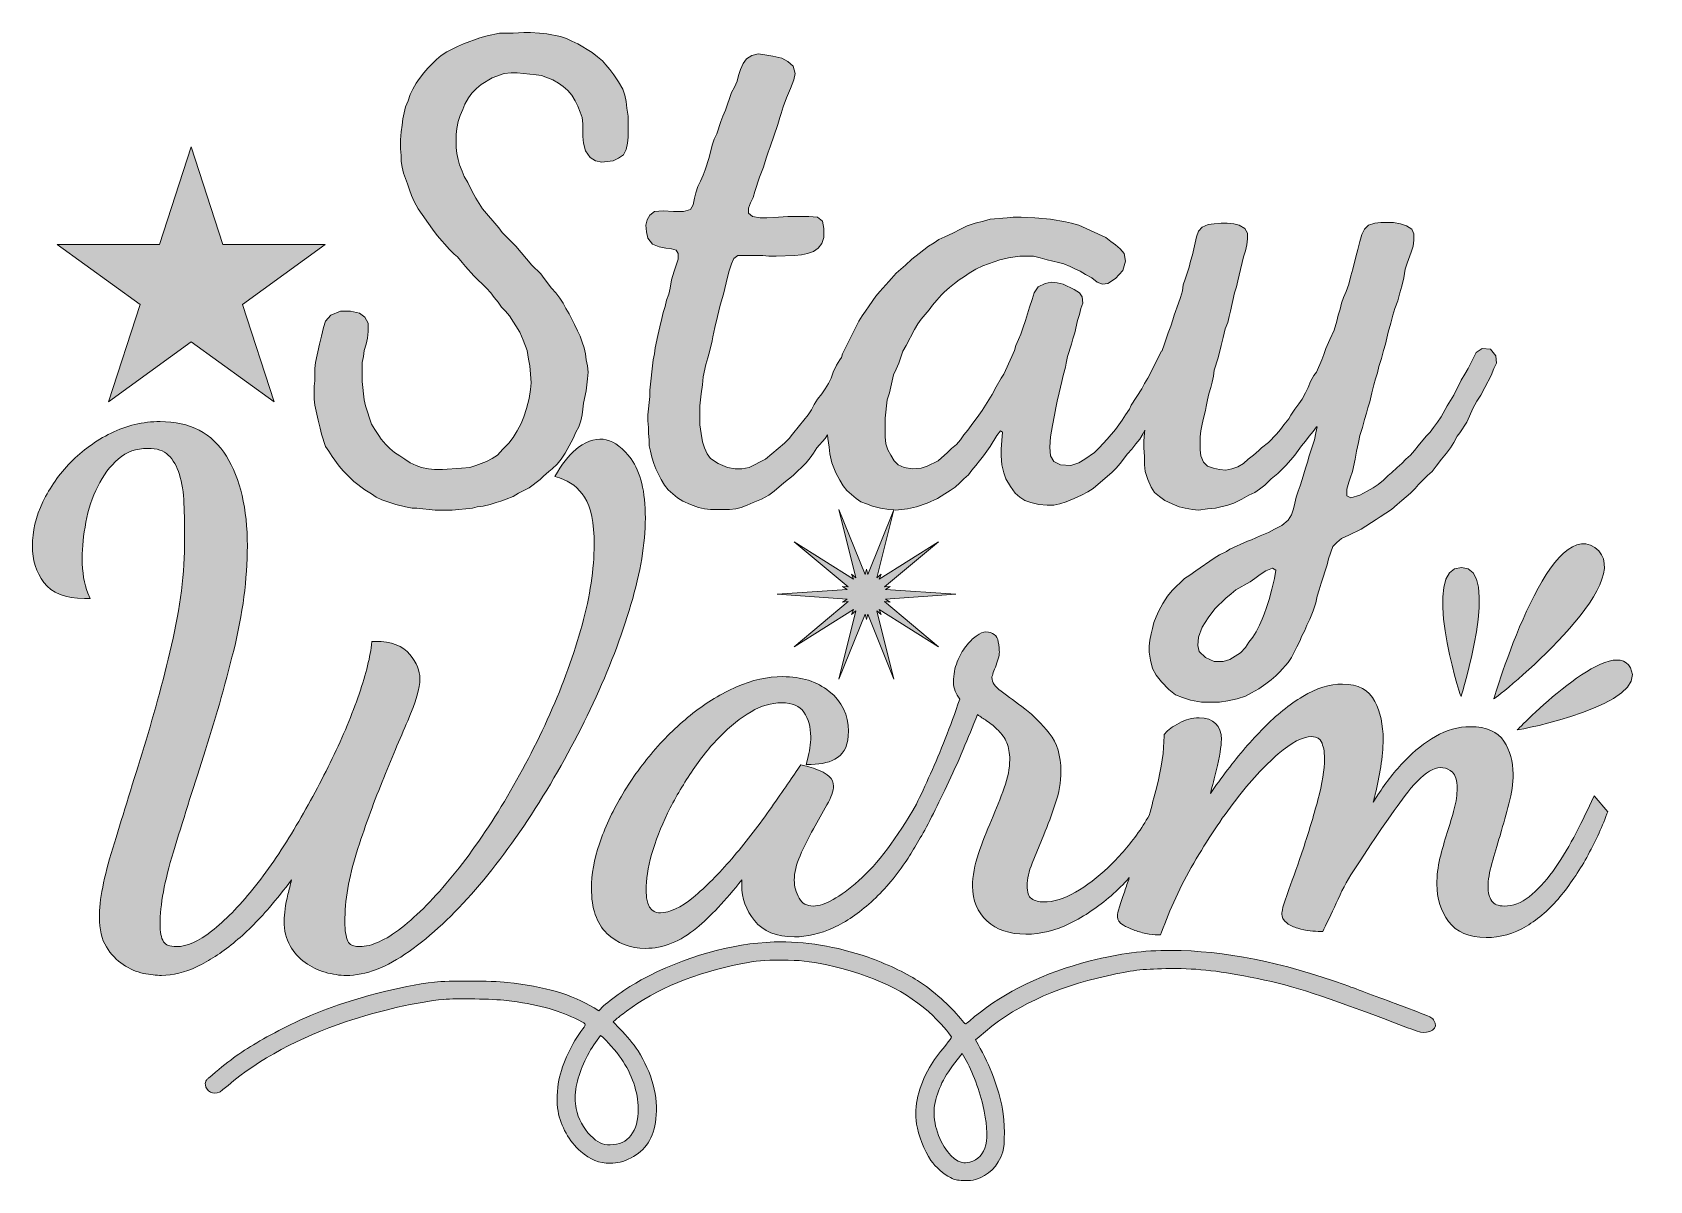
# Model space of a CAD drawing. Header units: inches. Extents: x 0.46 to 5.59, y -4.82 to -1.18.
import ezdxf

# ---------------------------------------------------------------- set-up
doc = ezdxf.new("R2010")
doc.units = ezdxf.units.IN
doc.header["$MEASUREMENT"] = 0
doc.layers.add('Layer 1', color=7, linetype='Continuous')

# ---------------------------------------------------------------- blocks, each defined once
blk = doc.blocks.new('block 2')
at = {"layer": 'Layer 1', "lineweight": 0}
for points in [[(5.1077, -2.2279), (5.0991, -2.2451), (5.0905, -2.2666), (5.0711, -2.3052), (5.0582, -2.3289), (5.0454, -2.3482), (5.0325, -2.3718), (5.0217, -2.3955), (5.0131, -2.4148), (4.9917, -2.4492), (4.9831, -2.4599), (4.9723, -2.4792), (4.9616, -2.4964), (4.9487, -2.5136), (4.9336, -2.533), (4.9165, -2.5544), (4.9036, -2.5716), (4.8885, -2.5845), (4.8606, -2.6124), (4.8499, -2.6253), (4.8348, -2.6404), (4.8069, -2.664), (4.7919, -2.6769), (4.7747, -2.6919), (4.7382, -2.7156), (4.7253, -2.7242), (4.678, -2.7542), (4.6393, -2.7736), (4.6157, -2.7843), (4.6007, -2.7972), (4.5878, -2.8101), (4.5749, -2.8488), (4.5706, -2.8681), (4.5513, -2.9261), (4.5448, -2.9476), (4.5384, -2.9669), (4.5341, -2.9884), (4.5255, -3.0142), (4.5147, -3.04), (4.5061, -3.0593), (4.4997, -3.0765), (4.489, -3.0958), (4.4847, -3.1087), (4.4739, -3.128), (4.4567, -3.1624), (4.446, -3.1775), (4.4202, -3.2075), (4.4073, -3.2204), (4.3923, -3.2333), (4.3751, -3.2462), (4.3536, -3.2612), (4.33, -3.2741), (4.3106, -3.2849), (4.2849, -3.2935), (4.2548, -3.2999), (4.229, -3.3042), (4.171, -3.3042), (4.1366, -3.2978), (4.1108, -3.2892), (4.0893, -3.2806), (4.0679, -3.2634), (4.0442, -3.2398), (4.027, -3.2183), (4.0163, -3.1968), (4.0099, -3.171), (4.0056, -3.1452), (4.0056, -3.1259), (4.0077, -3.1066), (4.012, -3.0872), (4.0163, -3.07), (4.0206, -3.0507), (4.027, -3.0335), (4.0356, -3.0142), (4.0485, -2.9906), (4.0636, -2.9669), (4.0786, -2.9497), (4.1173, -2.9111), (4.1345, -2.9003), (4.1538, -2.8874), (4.2118, -2.8466), (4.229, -2.8359), (4.2505, -2.8251), (4.2612, -2.8187), (4.3171, -2.7929), (4.33, -2.7886), (4.3579, -2.7757), (4.3837, -2.765), (4.403, -2.7542), (4.4267, -2.7435), (4.446, -2.7263), (4.4567, -2.7091), (4.4632, -2.6898), (4.4675, -2.6726), (4.4718, -2.6533), (4.4782, -2.6339), (4.4847, -2.6167), (4.4911, -2.5974), (4.5018, -2.5609), (4.5083, -2.5415), (4.5126, -2.5222), (4.5298, -2.4707), (4.5341, -2.4492), (4.5384, -2.4298), (4.5362, -2.4298), (4.5255, -2.4449), (4.5126, -2.4599), (4.5018, -2.475), (4.489, -2.49), (4.4675, -2.5201), (4.4546, -2.5351), (4.4395, -2.5523), (4.4138, -2.5781), (4.3923, -2.5953), (4.3729, -2.6146), (4.3558, -2.6275), (4.3407, -2.6382), (4.3214, -2.6468), (4.2999, -2.6597), (4.2741, -2.6726), (4.2548, -2.679), (4.2161, -2.6876), (4.1903, -2.6898), (4.1624, -2.6941), (4.1431, -2.6919), (4.1194, -2.6876), (4.1001, -2.6833), (4.0786, -2.6747), (4.055, -2.664), (4.0378, -2.6511), (4.0227, -2.6382), (4.012, -2.621), (4.0013, -2.5974), (3.9927, -2.5716), (3.9905, -2.5501), (3.9905, -2.5244), (3.9884, -2.4964), (3.9884, -2.475), (3.9905, -2.4492), (3.9919, -2.4401), (3.9863, -2.4513), (3.9756, -2.4685), (3.9627, -2.4835), (3.9498, -2.5007), (3.9369, -2.5158), (3.9133, -2.5458), (3.9004, -2.5609), (3.8875, -2.5738), (3.8273, -2.6253), (3.8102, -2.6361), (3.7908, -2.6468), (3.7672, -2.6576), (3.7414, -2.6683), (3.7221, -2.6747), (3.7027, -2.679), (3.6813, -2.679), (3.6555, -2.6769), (3.6297, -2.6704), (3.6104, -2.664), (3.5953, -2.6533), (3.5803, -2.6404), (3.5653, -2.6189), (3.5502, -2.5953), (3.5438, -2.5759), (3.5373, -2.5501), (3.5352, -2.5222), (3.5352, -2.5007), (3.5373, -2.4728), (3.5395, -2.447), (3.533, -2.4427), (3.5223, -2.4578), (3.5008, -2.4921), (3.4793, -2.5222), (3.4664, -2.5373), (3.4557, -2.5523), (3.4428, -2.5673), (3.4321, -2.5824), (3.417, -2.5953), (3.4041, -2.6081), (3.3891, -2.621), (3.3741, -2.6318), (3.3569, -2.6425), (3.3332, -2.6576), (3.301, -2.6726), (3.2667, -2.6833), (3.2387, -2.6898), (3.2001, -2.6941), (3.1949, -2.6936), (3.1409, -2.9088), (3.1546, -2.8974), (3.1481, -2.9133), (3.337, -2.7948), (3.1655, -2.9382), (3.1833, -2.937), (3.1685, -2.9463), (3.3912, -2.9615), (3.1685, -2.9767), (3.1833, -2.986), (3.1655, -2.9848), (3.337, -3.1282), (3.1481, -3.0098), (3.1546, -3.0257), (3.1409, -3.0143), (3.1953, -3.2311), (3.112, -3.0241), (3.1078, -3.041), (3.1035, -3.0241), (3.0202, -3.2311), (3.0746, -3.0143), (3.0609, -3.0257), (3.0674, -3.0098), (2.8785, -3.1282), (3.05, -2.9848), (3.0322, -2.986), (3.047, -2.9767), (2.8243, -2.9615), (3.047, -2.9463), (3.0322, -2.937), (3.05, -2.9382), (2.8785, -2.7948), (3.0674, -2.9133), (3.0609, -2.8974), (3.0746, -2.9088), (3.0202, -2.6919), (3.1035, -2.8989), (3.1078, -2.8821), (3.112, -2.8989), (3.1947, -2.6935), (3.1786, -2.6919), (3.1528, -2.6876), (3.127, -2.6812), (3.1077, -2.6747), (3.0905, -2.6683), (3.0755, -2.6576), (3.0454, -2.6318), (3.0346, -2.6167), (3.0239, -2.5996), (3.011, -2.5759), (2.9981, -2.5437), (2.9917, -2.5158), (2.9895, -2.4943), (2.9852, -2.4664), (2.9845, -2.4547), (2.9767, -2.4664), (2.9509, -2.4964), (2.9402, -2.5136), (2.9294, -2.5287), (2.9166, -2.5437), (2.8757, -2.5845), (2.8457, -2.6081), (2.8156, -2.6339), (2.7984, -2.6468), (2.7748, -2.6597), (2.749, -2.6704), (2.7296, -2.679), (2.7103, -2.6855), (2.6931, -2.6898), (2.6738, -2.6919), (2.6136, -2.6919), (2.5943, -2.6898), (2.575, -2.6855), (2.5492, -2.6769), (2.5256, -2.6661), (2.5084, -2.6554), (2.4783, -2.6296), (2.4675, -2.6146), (2.4568, -2.5974), (2.4396, -2.563), (2.4332, -2.5458), (2.4267, -2.5265), (2.4224, -2.5072), (2.4181, -2.49), (2.4181, -2.4707), (2.416, -2.4513), (2.416, -2.432), (2.4138, -2.4105), (2.4138, -2.3912), (2.4203, -2.3332), (2.4203, -2.3138), (2.431, -2.2171), (2.4353, -2.1978), (2.4375, -2.1785), (2.4461, -2.1398), (2.4525, -2.1119), (2.459, -2.0861), (2.4633, -2.0668), (2.4697, -2.0474), (2.474, -2.0281), (2.4804, -2.0088), (2.4847, -1.9894), (2.489, -1.9636), (2.4976, -1.9357), (2.5105, -1.897), (2.5105, -1.8799), (2.5041, -1.8691), (2.489, -1.8648), (2.4718, -1.8627), (2.4504, -1.8584), (2.4289, -1.8498), (2.4138, -1.8305), (2.4095, -1.8111), (2.4074, -1.7896), (2.4117, -1.7724), (2.4203, -1.7574), (2.4353, -1.7467), (2.4633, -1.7445), (2.4955, -1.7467), (2.5277, -1.7467), (2.5492, -1.7402), (2.5578, -1.7252), (2.5621, -1.7037), (2.5664, -1.6865), (2.5728, -1.6672), (2.5814, -1.65), (2.59, -1.6306), (2.5964, -1.6135), (2.6093, -1.5748), (2.6179, -1.5361), (2.6244, -1.5168), (2.633, -1.4996), (2.6459, -1.4609), (2.6523, -1.4437), (2.6609, -1.4244), (2.6673, -1.4051), (2.6738, -1.3879), (2.6802, -1.3686), (2.6888, -1.3514), (2.6974, -1.332), (2.7017, -1.3148), (2.7082, -1.2955), (2.7167, -1.2762), (2.7275, -1.2611), (2.7447, -1.2504), (2.764, -1.2461), (2.7855, -1.2483), (2.8113, -1.2525), (2.8392, -1.259), (2.8585, -1.2697), (2.8757, -1.2848), (2.8822, -1.3084), (2.8779, -1.3277), (2.8671, -1.3557), (2.8542, -1.3857), (2.8435, -1.4137), (2.8371, -1.4352), (2.8328, -1.448), (2.8263, -1.4695), (2.8027, -1.5404), (2.7962, -1.5576), (2.7898, -1.5769), (2.7812, -1.6049), (2.7683, -1.6371), (2.7533, -1.6822), (2.749, -1.7015), (2.7404, -1.7187), (2.7339, -1.7359), (2.7339, -1.751), (2.7468, -1.7617), (2.7705, -1.766), (2.7919, -1.766), (2.8285, -1.7638), (2.8585, -1.7617), (2.9251, -1.7617), (2.9531, -1.7638), (2.9681, -1.7767), (2.9724, -1.8004), (2.9724, -1.8283), (2.966, -1.8476), (2.9552, -1.8627), (2.9402, -1.8734), (2.9209, -1.8799), (2.9015, -1.8842), (2.88, -1.8863), (2.822, -1.8885), (2.7984, -1.8885), (2.7791, -1.8863), (2.6996, -1.8863), (2.6867, -1.8949), (2.6802, -1.9121), (2.6716, -1.9379), (2.663, -1.9722), (2.6544, -2.0088), (2.6437, -2.0431), (2.6351, -2.0797), (2.6265, -2.114), (2.6201, -2.1441), (2.6179, -2.157), (2.6115, -2.1871), (2.605, -2.2107), (2.5986, -2.2322), (2.59, -2.2709), (2.5879, -2.2966), (2.5836, -2.3246), (2.5793, -2.3632), (2.5793, -2.4234), (2.5836, -2.4513), (2.5879, -2.4771), (2.5943, -2.4964), (2.6029, -2.5158), (2.6136, -2.5308), (2.6373, -2.5458), (2.6673, -2.5587), (2.691, -2.563), (2.7125, -2.563), (2.7361, -2.5587), (2.7876, -2.533), (2.8478, -2.4814), (2.8628, -2.4664), (2.8736, -2.4535), (2.8951, -2.4255), (2.923, -2.3912), (2.9337, -2.3761), (2.9423, -2.3589), (2.9531, -2.3418), (2.966, -2.3246), (2.9767, -2.3095), (2.9875, -2.2923), (2.996, -2.2752), (3.0025, -2.2558), (3.0132, -2.2343), (3.024, -2.2171), (3.0286, -2.2094), (3.0325, -2.1978), (3.084, -2.0947), (3.0948, -2.0775), (3.1055, -2.0625), (3.1163, -2.0453), (3.1378, -2.0152), (3.1506, -2.0002), (3.1786, -1.9679), (3.1872, -1.9593), (3.2022, -1.9422), (3.2323, -1.9164), (3.2516, -1.897), (3.2752, -1.8799), (3.3053, -1.8562), (3.3225, -1.8455), (3.3375, -1.8347), (3.3569, -1.8262), (3.3827, -1.8154), (3.4063, -1.8025), (3.4278, -1.7918), (3.4536, -1.7832), (3.4793, -1.7767), (3.5008, -1.7703), (3.5545, -1.766), (3.5739, -1.7638), (3.5996, -1.7638), (3.6426, -1.766), (3.692, -1.7703), (3.7393, -1.7789), (3.7586, -1.7832), (3.7822, -1.7896), (3.8682, -1.8283), (3.8832, -1.8412), (3.8982, -1.8519), (3.9133, -1.8648), (3.9262, -1.8799), (3.9305, -1.9035), (3.9219, -1.9336), (3.8982, -1.9593), (3.8746, -1.9744), (3.8574, -1.9765), (3.8402, -1.9701), (3.823, -1.9572), (3.8037, -1.9465), (3.7865, -1.9357), (3.7715, -1.9293), (3.7543, -1.9207), (3.735, -1.9121), (3.7178, -1.9078), (3.6813, -1.8992), (3.6598, -1.8928), (3.6383, -1.8885), (3.5953, -1.8885), (3.5803, -1.8906), (3.5588, -1.8928), (3.5309, -1.8992), (3.4772, -1.9185), (3.4557, -1.9293), (3.4342, -1.9422), (3.4192, -1.9529), (3.402, -1.9636), (3.387, -1.9744), (3.3719, -1.9873), (3.3547, -2.0023), (3.3461, -2.0109), (3.3311, -2.0281), (3.3182, -2.0431), (3.3075, -2.0582), (3.2817, -2.0882), (3.2709, -2.1033), (3.2602, -2.1205), (3.2344, -2.172), (3.2237, -2.1892), (3.2108, -2.2279), (3.2022, -2.2472), (3.1936, -2.2644), (3.1807, -2.3224), (3.1743, -2.3439), (3.1678, -2.4019), (3.1678, -2.4621), (3.17, -2.4835), (3.1764, -2.5029), (3.185, -2.5201), (3.1958, -2.5373), (3.2086, -2.5501), (3.228, -2.5587), (3.2538, -2.563), (3.2817, -2.5609), (3.301, -2.5544), (3.3354, -2.5373), (3.3655, -2.5115), (3.3784, -2.4986), (3.3934, -2.4857), (3.4063, -2.4707), (3.417, -2.4556), (3.4299, -2.4406), (3.4407, -2.4255), (3.4643, -2.3933), (3.475, -2.3783), (3.5073, -2.3267), (3.5201, -2.3031), (3.5352, -2.2752), (3.5438, -2.2623), (3.5696, -2.2064), (3.5781, -2.1871), (3.5824, -2.172), (3.591, -2.1527), (3.5975, -2.1355), (3.6039, -2.1162), (3.6125, -2.0925), (3.6254, -2.0496), (3.634, -2.0259), (3.6404, -2.0045), (3.6533, -1.9851), (3.6748, -1.9744), (3.6942, -1.9701), (3.7135, -1.9722), (3.7328, -1.9765), (3.7672, -1.9937), (3.7844, -2.0045), (3.793, -2.0174), (3.7951, -2.0367), (3.7887, -2.0539), (3.7844, -2.0732), (3.7779, -2.0925), (3.7693, -2.1312), (3.7629, -2.1505), (3.7586, -2.1677), (3.7457, -2.2064), (3.7414, -2.2279), (3.7393, -2.2408), (3.7328, -2.2666), (3.7285, -2.2859), (3.7199, -2.3224), (3.7135, -2.3482), (3.7092, -2.3697), (3.7049, -2.3933), (3.6984, -2.4255), (3.692, -2.4621), (3.6899, -2.4943), (3.692, -2.5222), (3.7027, -2.5394), (3.7242, -2.5501), (3.7565, -2.5523), (3.7822, -2.5437), (3.8016, -2.533), (3.8316, -2.5115), (3.8467, -2.4964), (3.8725, -2.4685), (3.8982, -2.4384), (3.9197, -2.4084), (3.9305, -2.3912), (3.9434, -2.374), (3.9477, -2.3611), (3.982, -2.3095), (3.9906, -2.2923), (4.0014, -2.2752), (4.0443, -2.1892), (4.0461, -2.1882), (4.0464, -2.1871), (4.0528, -2.1699), (4.0657, -2.1312), (4.0743, -2.1097), (4.0808, -2.0904), (4.0851, -2.0754), (4.0979, -2.0367), (4.1044, -2.0195), (4.1108, -1.998), (4.113, -1.9787), (4.1194, -1.9615), (4.1323, -1.9228), (4.1366, -1.9035), (4.1431, -1.8842), (4.156, -1.8262), (4.1624, -1.809), (4.1731, -1.7961), (4.1925, -1.7875), (4.2118, -1.7853), (4.2333, -1.7832), (4.2526, -1.7832), (4.2741, -1.7853), (4.2913, -1.7896), (4.3085, -1.8004), (4.3171, -1.8154), (4.3171, -1.8326), (4.3149, -1.8519), (4.3106, -1.8713), (4.3042, -1.8906), (4.2913, -1.9486), (4.287, -1.9658), (4.2827, -1.9851), (4.2763, -2.0045), (4.2634, -2.0625), (4.2591, -2.0797), (4.2548, -2.099), (4.2462, -2.1183), (4.2397, -2.1462), (4.2333, -2.172), (4.2247, -2.2107), (4.2118, -2.2494), (4.2097, -2.2687), (4.2054, -2.288), (4.2011, -2.3052), (4.1946, -2.3246), (4.1903, -2.3439), (4.186, -2.3654), (4.1839, -2.3783), (4.1774, -2.4019), (4.1731, -2.4212), (4.1688, -2.4427), (4.1667, -2.4621), (4.1667, -2.5029), (4.1688, -2.5222), (4.1774, -2.5415), (4.1903, -2.5544), (4.2097, -2.5609), (4.229, -2.5652), (4.2483, -2.5673), (4.2677, -2.563), (4.287, -2.5566), (4.3042, -2.5458), (4.3192, -2.533), (4.3364, -2.5201), (4.3536, -2.505), (4.3622, -2.4964), (4.3837, -2.4792), (4.4095, -2.4535), (4.4224, -2.4384), (4.4331, -2.4234), (4.4481, -2.4041), (4.4546, -2.3933), (4.4675, -2.374), (4.4804, -2.3568), (4.4911, -2.3418), (4.5018, -2.3224), (4.5104, -2.3052), (4.5169, -2.2859), (4.5276, -2.2666), (4.5362, -2.2558), (4.5534, -2.2171), (4.5599, -2.2), (4.5663, -2.1806), (4.5792, -2.1527), (4.5921, -2.1226), (4.6007, -2.0947), (4.605, -2.0754), (4.6114, -2.056), (4.6157, -2.0367), (4.6221, -2.0195), (4.6307, -2.0002), (4.6393, -1.9765), (4.6458, -1.9508), (4.6522, -1.9293), (4.6608, -1.8906), (4.6673, -1.867), (4.6737, -1.8412), (4.6802, -1.8197), (4.6887, -1.8025), (4.7016, -1.7896), (4.721, -1.7832), (4.7403, -1.781), (4.7811, -1.781), (4.8026, -1.7853), (4.8219, -1.7918), (4.8391, -1.8025), (4.8456, -1.8176), (4.8456, -1.8369), (4.8434, -1.8562), (4.837, -1.8756), (4.8241, -1.9099), (4.8176, -1.9293), (4.8133, -1.9572), (4.8069, -1.983), (4.8005, -2.0045), (4.794, -2.0302), (4.7854, -2.0539), (4.779, -2.0754), (4.7725, -2.1011), (4.7639, -2.1291), (4.7553, -2.1677), (4.7489, -2.1871), (4.7425, -2.2128), (4.7339, -2.2386), (4.7296, -2.258), (4.7231, -2.2773), (4.7188, -2.2966), (4.7124, -2.3224), (4.7059, -2.3503), (4.6995, -2.3697), (4.6952, -2.3869), (4.6887, -2.4062), (4.6823, -2.432), (4.6737, -2.4578), (4.6694, -2.4792), (4.663, -2.5072), (4.6587, -2.533), (4.6501, -2.5716), (4.6436, -2.5931), (4.6393, -2.606), (4.6329, -2.6275), (4.6329, -2.649), (4.6458, -2.6554), (4.6737, -2.6468), (4.6973, -2.6339), (4.7167, -2.6232), (4.7317, -2.6124), (4.7489, -2.5996), (4.7639, -2.5845), (4.7747, -2.5759), (4.7919, -2.5587), (4.8069, -2.5458), (4.8198, -2.533), (4.8348, -2.5201), (4.8477, -2.505), (4.8585, -2.49), (4.8842, -2.4599), (4.8971, -2.447), (4.9079, -2.432), (4.9208, -2.4148), (4.9315, -2.3976), (4.9508, -2.3632), (4.9723, -2.3289), (4.9959, -2.2816), (5.0067, -2.2623), (5.0174, -2.2451), (5.0432, -2.1935), (5.0625, -2.1806), (5.0883, -2.1828), (5.1055, -2.2043), (5.1077, -2.2279)], [(4.4073, -2.8853), (4.3966, -2.8788), (4.3751, -2.8874), (4.3579, -2.8982), (4.3407, -2.9111), (4.3257, -2.9218), (4.2806, -2.9476), (4.2655, -2.9605), (4.2483, -2.9734), (4.214, -3.0077), (4.1925, -3.0357), (4.1731, -3.0657), (4.1624, -3.098), (4.1602, -3.1237), (4.1645, -3.1431), (4.1839, -3.1624), (4.2118, -3.1753), (4.2397, -3.1753), (4.2612, -3.1689), (4.2956, -3.1474), (4.3106, -3.1302), (4.3214, -3.113), (4.3343, -3.098), (4.345, -3.0808), (4.3558, -3.0593), (4.3643, -3.04), (4.3708, -3.0249), (4.3772, -3.0034), (4.3858, -2.9777), (4.3944, -2.9454), (4.403, -2.9111), (4.4073, -2.8853)]]:
    blk.add_lwpolyline(points, dxfattribs=at)
blk = doc.blocks.new('block 3')
at = {"layer": 'Layer 1', "lineweight": 0}
for points, knots in [([(4.908, -4.3124), (4.9298, -4.3415), (4.8901, -4.358), (4.8664, -4.3512), (4.8293, -4.3406), (4.7932, -4.3253), (4.7571, -4.3118), (4.5236, -4.224), (4.4537, -4.2022), (4.3259, -4.1768), (4.2171, -4.1553), (4.1479, -4.1484), (4.0585, -4.15), (3.982, -4.1514), (3.9499, -4.1553), (3.8727, -4.1725), (3.703, -4.2098), (3.5694, -4.2733), (3.4656, -4.3661), (3.4656, -4.3661), (3.4544, -4.3761), (3.4544, -4.3761), (3.4544, -4.3761), (3.4624, -4.3903), (3.4624, -4.3903), (3.5009, -4.4595), (3.5275, -4.5296), (3.5401, -4.5958), (3.5472, -4.6327), (3.5476, -4.7118), (3.541, -4.7312), (3.5247, -4.7784), (3.4963, -4.8073), (3.4542, -4.8194), (3.4443, -4.8222), (3.4345, -4.8231), (3.4164, -4.8224), (3.3937, -4.8217), (3.3905, -4.8211), (3.3744, -4.8135), (3.3543, -4.8039), (3.3268, -4.7794), (3.3128, -4.7587), (3.2917, -4.7278), (3.272, -4.6776), (3.2672, -4.6433), (3.259, -4.5848), (3.2725, -4.5262), (3.3082, -4.4643), (3.3229, -4.4389), (3.3353, -4.4217), (3.3598, -4.3926), (3.3719, -4.3782), (3.3788, -4.3681), (3.3779, -4.3663), (3.3712, -4.3553), (3.3389, -4.3184), (3.3201, -4.3001), (3.2402, -4.2233), (3.1249, -4.1681), (2.9818, -4.1381), (2.9224, -4.1255), (2.8995, -4.1232), (2.8386, -4.123), (2.7799, -4.123), (2.7627, -4.1246), (2.7091, -4.1349), (2.5698, -4.1615), (2.437, -4.2162), (2.3467, -4.2845), (2.3318, -4.2957), (2.3162, -4.3081), (2.3119, -4.3122), (2.3119, -4.3122), (2.3041, -4.3193), (2.3041, -4.3193), (2.3041, -4.3193), (2.3247, -4.3404), (2.3247, -4.3404), (2.3506, -4.3665), (2.3659, -4.3853), (2.3831, -4.4114), (2.4266, -4.4776), (2.4482, -4.559), (2.4399, -4.627), (2.4328, -4.6873), (2.4065, -4.7285), (2.3609, -4.7509), (2.3352, -4.7635), (2.3181, -4.7679), (2.2945, -4.7679), (2.2603, -4.7679), (2.2315, -4.7562), (2.2012, -4.7301), (2.165, -4.6987), (2.1375, -4.6501), (2.1293, -4.6025), (2.1247, -4.5771), (2.1258, -4.531), (2.1316, -4.5044), (2.1435, -4.4497), (2.173, -4.3864), (2.2079, -4.3411), (2.2202, -4.325), (2.2218, -4.3271), (2.1822, -4.3076), (2.1263, -4.2799), (2.0601, -4.2627), (1.9657, -4.2513), (1.9238, -4.246), (1.8065, -4.2439), (1.7659, -4.2478), (1.6841, -4.2552), (1.5627, -4.2829), (1.4548, -4.3189), (1.3121, -4.3665), (1.1774, -4.4394), (1.0825, -4.5205), (1.0711, -4.5301), (1.0587, -4.5399), (1.0546, -4.542), (1.0358, -4.5517), (1.0129, -4.5398), (1.01, -4.5187), (1.0093, -4.5135), (1.0108, -4.5084), (1.0137, -4.5041), (1.0154, -4.5016), (1.0174, -4.4994), (1.0197, -4.4976), (1.0837, -4.443), (1.1166, -4.419), (1.173, -4.3851), (1.225, -4.3539), (1.3123, -4.3106), (1.3643, -4.29), (1.4805, -4.2442), (1.6285, -4.2055), (1.7377, -4.1924), (1.7776, -4.1876), (1.9203, -4.1885), (1.968, -4.1935), (2.0876, -4.2066), (2.173, -4.2318), (2.2434, -4.2746), (2.2434, -4.2746), (2.2587, -4.284), (2.2587, -4.284), (2.2587, -4.284), (2.264, -4.2783), (2.264, -4.2783), (2.2857, -4.2547), (2.349, -4.2094), (2.393, -4.1858), (2.5304, -4.1118), (2.6787, -4.0696), (2.8157, -4.0652), (2.9119, -4.0623), (3.012, -4.0788), (3.1139, -4.114), (3.1662, -4.1321), (3.2331, -4.1635), (3.2704, -4.1876), (3.3192, -4.2192), (3.3744, -4.2682), (3.4063, -4.3081), (3.4141, -4.3179), (3.4212, -4.3257), (3.4221, -4.3255), (3.423, -4.3255), (3.4363, -4.315), (3.4514, -4.3024), (3.5467, -4.2231), (3.6725, -4.1624), (3.818, -4.1257), (3.9172, -4.1008), (3.9832, -4.0921), (4.0766, -4.0921), (4.2388, -4.0921), (4.431, -4.1303), (4.6276, -4.2018), (4.651, -4.2103), (4.7225, -4.2366), (4.7862, -4.2607), (4.8973, -4.3021), (4.9023, -4.3044), (4.908, -4.3124)], [0, 0, 0, 0, 1, 1, 1, 2, 2, 2, 3, 3, 3, 4, 4, 4, 5, 5, 5, 6, 6, 6, 7, 7, 7, 8, 8, 8, 9, 9, 9, 10, 10, 10, 11, 11, 11, 12, 12, 12, 13, 13, 13, 14, 14, 14, 15, 15, 15, 16, 16, 16, 17, 17, 17, 18, 18, 18, 19, 19, 19, 20, 20, 20, 21, 21, 21, 22, 22, 22, 23, 23, 23, 24, 24, 24, 25, 25, 25, 26, 26, 26, 27, 27, 27, 28, 28, 28, 29, 29, 29, 30, 30, 30, 31, 31, 31, 32, 32, 32, 33, 33, 33, 34, 34, 34, 35, 35, 35, 36, 36, 36, 37, 37, 37, 38, 38, 38, 39, 39, 39, 40, 40, 40, 41, 41, 41, 42, 42, 42, 43, 43, 43, 44, 44, 44, 45, 45, 45, 46, 46, 46, 47, 47, 47, 48, 48, 48, 49, 49, 49, 50, 50, 50, 51, 51, 51, 52, 52, 52, 53, 53, 53, 54, 54, 54, 55, 55, 55, 56, 56, 56, 57, 57, 57, 58, 58, 58, 59, 59, 59, 60, 60, 60, 61, 61, 61, 62, 62, 62, 62]), ([(2.2711, -4.3674), (2.2711, -4.3674), (2.2642, -4.3626), (2.2642, -4.3626), (2.2642, -4.3626), (2.2479, -4.3848), (2.2479, -4.3848), (2.2198, -4.4233), (2.195, -4.4797), (2.187, -4.5241), (2.1827, -4.5477), (2.1827, -4.575), (2.1868, -4.5942), (2.1939, -4.6277), (2.209, -4.6561), (2.2328, -4.6799), (2.255, -4.7024), (2.2702, -4.7095), (2.2945, -4.7092), (2.352, -4.709), (2.384, -4.6678), (2.3836, -4.5949), (2.3833, -4.5422), (2.3641, -4.4854), (2.3293, -4.435), (2.3148, -4.4142), (2.2803, -4.3741), (2.2711, -4.3674)], [0, 0, 0, 0, 1, 1, 1, 2, 2, 2, 3, 3, 3, 4, 4, 4, 5, 5, 5, 6, 6, 6, 7, 7, 7, 8, 8, 8, 9, 9, 9, 9]), ([(3.4161, -4.4265), (3.4161, -4.4265), (3.412, -4.4194), (3.412, -4.4194), (3.412, -4.4194), (3.396, -4.4396), (3.396, -4.4396), (3.354, -4.4925), (3.3334, -4.5342), (3.324, -4.5844), (3.3208, -4.6029), (3.3233, -4.6366), (3.33, -4.6588), (3.3467, -4.7159), (3.3792, -4.7585), (3.4113, -4.7654), (3.4198, -4.7672), (3.4253, -4.767), (3.4358, -4.7642), (3.4899, -4.7503), (3.5032, -4.6921), (3.4775, -4.5826), (3.4652, -4.5301), (3.4395, -4.4648), (3.4161, -4.4265)], [0, 0, 0, 0, 1, 1, 1, 2, 2, 2, 3, 3, 3, 4, 4, 4, 5, 5, 5, 6, 6, 6, 7, 7, 7, 8, 8, 8, 8])]:
    blk.add_open_spline(points, degree=3, knots=knots, dxfattribs=at)

msp = doc.modelspace()

# ---------------------------------------------------------------- hatches: boundary and pattern name
at = {"layer": 'Layer 1', "true_color": 0x0f9748}
h = msp.add_hatch(color=114, dxfattribs=at)
h.dxf.hatch_style = 2
h.paths.add_polyline_path([(1.3849, -2.114), (1.3913, -2.0947), (1.4085, -2.0754), (1.4386, -2.0625), (1.4708, -2.0625), (1.4987, -2.0689), (1.5159, -2.0818), (1.5267, -2.1011), (1.5267, -2.1269), (1.5245, -2.1484), (1.5202, -2.1677), (1.5138, -2.1871), (1.5116, -2.2064), (1.5073, -2.2257), (1.5073, -2.2859), (1.5138, -2.3439), (1.5181, -2.3632), (1.5374, -2.4212), (1.5481, -2.4384), (1.561, -2.4578), (1.5675, -2.4685), (1.5825, -2.4857), (1.5954, -2.4986), (1.6104, -2.5115), (1.6276, -2.5222), (1.6427, -2.533), (1.6599, -2.5437), (1.6792, -2.5523), (1.6964, -2.5587), (1.7179, -2.563), (1.7372, -2.5652), (1.763, -2.5652), (1.8231, -2.5609), (1.8489, -2.5587), (1.8682, -2.5523), (1.9026, -2.5394), (1.9198, -2.5308), (1.937, -2.5201), (1.9542, -2.5007), (1.9735, -2.4814), (1.9864, -2.4642), (1.9993, -2.4427), (2.0122, -2.4191), (2.0208, -2.3976), (2.0294, -2.3718), (2.038, -2.3396), (2.0423, -2.3117), (2.0444, -2.2902), (2.0423, -2.2623), (2.0401, -2.2365), (2.0358, -2.215), (2.0315, -2.1871), (2.0186, -2.1548), (2.0079, -2.1291), (1.9757, -2.0775), (1.9628, -2.0625), (1.9499, -2.0496), (1.9391, -2.0345), (1.9262, -2.0195), (1.9155, -2.0045), (1.9026, -1.9894), (1.8897, -1.9765), (1.8747, -1.9636), (1.8618, -1.9508), (1.836, -1.9207), (1.8253, -1.9078), (1.8102, -1.8906), (1.7995, -1.882), (1.7845, -1.867), (1.7458, -1.8219), (1.7307, -1.8025), (1.6856, -1.7381), (1.6727, -1.7144), (1.6642, -1.6951), (1.6577, -1.6779), (1.6513, -1.6586), (1.6384, -1.6242), (1.6341, -1.6049), (1.6319, -1.5877), (1.6319, -1.5683), (1.6298, -1.5469), (1.6298, -1.5189), (1.6319, -1.4932), (1.6341, -1.4717), (1.6362, -1.4523), (1.6448, -1.4137), (1.6534, -1.3943), (1.6599, -1.375), (1.6684, -1.3578), (1.6792, -1.3385), (1.6899, -1.3234), (1.7028, -1.3063), (1.7157, -1.2912), (1.7436, -1.2633), (1.7587, -1.2504), (1.7759, -1.2397), (1.8102, -1.2225), (1.8296, -1.2139), (1.8811, -1.1945), (1.9048, -1.1881), (1.9434, -1.1795), (1.9864, -1.1795), (2.0208, -1.1774), (2.0423, -1.1774), (2.0702, -1.1795), (2.0938, -1.1816), (2.1368, -1.1902), (2.1561, -1.1967), (2.1733, -1.2053), (2.1926, -1.2139), (2.2378, -1.2418), (2.2549, -1.2547), (2.27, -1.2676), (2.2807, -1.2805), (2.2936, -1.2955), (2.3065, -1.3127), (2.3215, -1.3342), (2.3344, -1.3578), (2.3409, -1.3771), (2.3452, -1.3965), (2.3473, -1.418), (2.3516, -1.4437), (2.3516, -1.5103), (2.3495, -1.5297), (2.3452, -1.549), (2.3366, -1.5662), (2.3215, -1.5769), (2.3044, -1.5855), (2.285, -1.5877), (2.2678, -1.5898), (2.2485, -1.5855), (2.2313, -1.5748), (2.2163, -1.5533), (2.2098, -1.5297), (2.2077, -1.5082), (2.2077, -1.4674), (2.2055, -1.448), (2.1991, -1.4309), (2.1926, -1.4115), (2.1841, -1.3943), (2.1733, -1.3771), (2.1604, -1.3621), (2.1454, -1.3492), (2.1303, -1.3385), (2.1132, -1.3277), (2.096, -1.3213), (2.0766, -1.3148), (2.0594, -1.3127), (1.9993, -1.3063), (1.98, -1.3063), (1.9585, -1.3084), (1.9198, -1.3213), (1.8854, -1.3428), (1.8704, -1.3557), (1.8553, -1.3707), (1.8446, -1.3857), (1.8339, -1.4051), (1.8274, -1.4223), (1.8188, -1.4416), (1.8124, -1.4609), (1.8081, -1.4824), (1.8059, -1.5017), (1.8059, -1.5426), (1.8081, -1.5619), (1.8124, -1.5812), (1.8167, -1.5984), (1.8253, -1.6178), (1.8317, -1.6349), (1.8425, -1.6543), (1.8553, -1.6801), (1.8682, -1.7037), (1.8897, -1.7381), (1.9413, -1.7982), (1.952, -1.8133), (1.995, -1.8562), (2.0466, -1.9164), (2.0745, -1.9443), (2.0852, -1.9593), (2.1089, -1.9894), (2.1218, -2.0045), (2.1346, -2.0216), (2.1454, -2.0367), (2.154, -2.0539), (2.1647, -2.0711), (2.1819, -2.1054), (2.1905, -2.1248), (2.1991, -2.142), (2.2055, -2.1613), (2.212, -2.1785), (2.2163, -2.1978), (2.2184, -2.2171), (2.2227, -2.2365), (2.2249, -2.2558), (2.2227, -2.2773), (2.2184, -2.316), (2.2098, -2.3546), (2.2077, -2.374), (2.2055, -2.3912), (2.2012, -2.4105), (2.1948, -2.4298), (2.1862, -2.447), (2.1776, -2.4664), (2.1518, -2.5136), (2.1389, -2.533), (2.126, -2.548), (2.111, -2.563), (2.1003, -2.5716), (2.0831, -2.5867), (2.0723, -2.5974), (2.038, -2.6232), (2.0036, -2.6404), (1.9864, -2.6511), (1.9649, -2.6597), (1.9477, -2.6661), (1.9327, -2.6704), (1.9134, -2.6769), (1.8919, -2.6812), (1.8725, -2.6833), (1.8575, -2.6876), (1.793, -2.6941), (1.7393, -2.6941), (1.6813, -2.6876), (1.6663, -2.6876), (1.6448, -2.6833), (1.6147, -2.6769), (1.5696, -2.6618), (1.5524, -2.6533), (1.5374, -2.6425), (1.5159, -2.6296), (1.4815, -2.6038), (1.4472, -2.5695), (1.4343, -2.5544), (1.4128, -2.5244), (1.402, -2.5072), (1.3913, -2.4921), (1.3784, -2.4535), (1.3741, -2.4341), (1.3677, -2.4084), (1.3612, -2.3804), (1.3569, -2.3611), (1.3548, -2.3418), (1.3548, -2.3009), (1.3569, -2.2837), (1.3569, -2.2451), (1.3591, -2.2257), (1.372, -2.1677), (1.3784, -2.142)])
h.paths.add_polyline_path([(5.1077, -2.2279), (5.0991, -2.2451), (5.0905, -2.2666), (5.0711, -2.3052), (5.0582, -2.3289), (5.0454, -2.3482), (5.0325, -2.3718), (5.0217, -2.3955), (5.0131, -2.4148), (4.9917, -2.4492), (4.9831, -2.4599), (4.9723, -2.4792), (4.9616, -2.4964), (4.9487, -2.5136), (4.9336, -2.533), (4.9165, -2.5544), (4.9036, -2.5716), (4.8885, -2.5845), (4.8606, -2.6124), (4.8499, -2.6253), (4.8348, -2.6404), (4.8069, -2.664), (4.7919, -2.6769), (4.7747, -2.6919), (4.7382, -2.7156), (4.7253, -2.7242), (4.678, -2.7542), (4.6393, -2.7736), (4.6157, -2.7843), (4.6007, -2.7972), (4.5878, -2.8101), (4.5749, -2.8488), (4.5706, -2.8681), (4.5513, -2.9261), (4.5448, -2.9476), (4.5384, -2.9669), (4.5341, -2.9884), (4.5255, -3.0142), (4.5147, -3.04), (4.5061, -3.0593), (4.4997, -3.0765), (4.489, -3.0958), (4.4847, -3.1087), (4.4739, -3.128), (4.4567, -3.1624), (4.446, -3.1775), (4.4202, -3.2075), (4.4073, -3.2204), (4.3923, -3.2333), (4.3751, -3.2462), (4.3536, -3.2612), (4.33, -3.2741), (4.3106, -3.2849), (4.2849, -3.2935), (4.2548, -3.2999), (4.229, -3.3042), (4.171, -3.3042), (4.1366, -3.2978), (4.1108, -3.2892), (4.0893, -3.2806), (4.0679, -3.2634), (4.0442, -3.2398), (4.027, -3.2183), (4.0163, -3.1968), (4.0099, -3.171), (4.0056, -3.1452), (4.0056, -3.1259), (4.0077, -3.1066), (4.012, -3.0872), (4.0163, -3.07), (4.0206, -3.0507), (4.027, -3.0335), (4.0356, -3.0142), (4.0485, -2.9906), (4.0636, -2.9669), (4.0786, -2.9497), (4.1173, -2.9111), (4.1345, -2.9003), (4.1538, -2.8874), (4.2118, -2.8466), (4.229, -2.8359), (4.2505, -2.8251), (4.2612, -2.8187), (4.3171, -2.7929), (4.33, -2.7886), (4.3579, -2.7757), (4.3837, -2.765), (4.403, -2.7542), (4.4267, -2.7435), (4.446, -2.7263), (4.4567, -2.7091), (4.4632, -2.6898), (4.4675, -2.6726), (4.4718, -2.6533), (4.4782, -2.6339), (4.4847, -2.6167), (4.4911, -2.5974), (4.5018, -2.5609), (4.5083, -2.5415), (4.5126, -2.5222), (4.5298, -2.4707), (4.5341, -2.4492), (4.5384, -2.4298), (4.5362, -2.4298), (4.5255, -2.4449), (4.5126, -2.4599), (4.5018, -2.475), (4.489, -2.49), (4.4675, -2.5201), (4.4546, -2.5351), (4.4395, -2.5523), (4.4138, -2.5781), (4.3923, -2.5953), (4.3729, -2.6146), (4.3558, -2.6275), (4.3407, -2.6382), (4.3214, -2.6468), (4.2999, -2.6597), (4.2741, -2.6726), (4.2548, -2.679), (4.2161, -2.6876), (4.1903, -2.6898), (4.1624, -2.6941), (4.1431, -2.6919), (4.1194, -2.6876), (4.1001, -2.6833), (4.0786, -2.6747), (4.055, -2.664), (4.0378, -2.6511), (4.0227, -2.6382), (4.012, -2.621), (4.0013, -2.5974), (3.9927, -2.5716), (3.9905, -2.5501), (3.9905, -2.5244), (3.9884, -2.4964), (3.9884, -2.475), (3.9905, -2.4492), (3.9919, -2.4401), (3.9863, -2.4513), (3.9756, -2.4685), (3.9627, -2.4835), (3.9498, -2.5007), (3.9369, -2.5158), (3.9133, -2.5458), (3.9004, -2.5609), (3.8875, -2.5738), (3.8273, -2.6253), (3.8102, -2.6361), (3.7908, -2.6468), (3.7672, -2.6576), (3.7414, -2.6683), (3.7221, -2.6747), (3.7027, -2.679), (3.6813, -2.679), (3.6555, -2.6769), (3.6297, -2.6704), (3.6104, -2.664), (3.5953, -2.6533), (3.5803, -2.6404), (3.5653, -2.6189), (3.5502, -2.5953), (3.5438, -2.5759), (3.5373, -2.5501), (3.5352, -2.5222), (3.5352, -2.5007), (3.5373, -2.4728), (3.5395, -2.447), (3.533, -2.4427), (3.5223, -2.4578), (3.5008, -2.4921), (3.4793, -2.5222), (3.4664, -2.5373), (3.4557, -2.5523), (3.4428, -2.5673), (3.4321, -2.5824), (3.417, -2.5953), (3.4041, -2.6081), (3.3891, -2.621), (3.3741, -2.6318), (3.3569, -2.6425), (3.3332, -2.6576), (3.301, -2.6726), (3.2667, -2.6833), (3.2387, -2.6898), (3.2001, -2.6941), (3.1949, -2.6936), (3.1409, -2.9088), (3.1546, -2.8974), (3.1481, -2.9133), (3.337, -2.7948), (3.1655, -2.9382), (3.1833, -2.937), (3.1685, -2.9463), (3.3912, -2.9615), (3.1685, -2.9767), (3.1833, -2.986), (3.1655, -2.9848), (3.337, -3.1282), (3.1481, -3.0098), (3.1546, -3.0257), (3.1409, -3.0143), (3.1953, -3.2311), (3.112, -3.0241), (3.1078, -3.041), (3.1035, -3.0241), (3.0202, -3.2311), (3.0746, -3.0143), (3.0609, -3.0257), (3.0674, -3.0098), (2.8785, -3.1282), (3.05, -2.9848), (3.0322, -2.986), (3.047, -2.9767), (2.8243, -2.9615), (3.047, -2.9463), (3.0322, -2.937), (3.05, -2.9382), (2.8785, -2.7948), (3.0674, -2.9133), (3.0609, -2.8974), (3.0746, -2.9088), (3.0202, -2.6919), (3.1035, -2.8989), (3.1078, -2.8821), (3.112, -2.8989), (3.1947, -2.6935), (3.1786, -2.6919), (3.1528, -2.6876), (3.127, -2.6812), (3.1077, -2.6747), (3.0905, -2.6683), (3.0755, -2.6576), (3.0454, -2.6318), (3.0346, -2.6167), (3.0239, -2.5996), (3.011, -2.5759), (2.9981, -2.5437), (2.9917, -2.5158), (2.9895, -2.4943), (2.9852, -2.4664), (2.9845, -2.4547), (2.9767, -2.4664), (2.9509, -2.4964), (2.9402, -2.5136), (2.9294, -2.5287), (2.9166, -2.5437), (2.8757, -2.5845), (2.8457, -2.6081), (2.8156, -2.6339), (2.7984, -2.6468), (2.7748, -2.6597), (2.749, -2.6704), (2.7296, -2.679), (2.7103, -2.6855), (2.6931, -2.6898), (2.6738, -2.6919), (2.6136, -2.6919), (2.5943, -2.6898), (2.575, -2.6855), (2.5492, -2.6769), (2.5256, -2.6661), (2.5084, -2.6554), (2.4783, -2.6296), (2.4675, -2.6146), (2.4568, -2.5974), (2.4396, -2.563), (2.4332, -2.5458), (2.4267, -2.5265), (2.4224, -2.5072), (2.4181, -2.49), (2.4181, -2.4707), (2.416, -2.4513), (2.416, -2.432), (2.4138, -2.4105), (2.4138, -2.3912), (2.4203, -2.3332), (2.4203, -2.3138), (2.431, -2.2171), (2.4353, -2.1978), (2.4375, -2.1785), (2.4461, -2.1398), (2.4525, -2.1119), (2.459, -2.0861), (2.4633, -2.0668), (2.4697, -2.0474), (2.474, -2.0281), (2.4804, -2.0088), (2.4847, -1.9894), (2.489, -1.9636), (2.4976, -1.9357), (2.5105, -1.897), (2.5105, -1.8799), (2.5041, -1.8691), (2.489, -1.8648), (2.4718, -1.8627), (2.4504, -1.8584), (2.4289, -1.8498), (2.4138, -1.8305), (2.4095, -1.8111), (2.4074, -1.7896), (2.4117, -1.7724), (2.4203, -1.7574), (2.4353, -1.7467), (2.4633, -1.7445), (2.4955, -1.7467), (2.5277, -1.7467), (2.5492, -1.7402), (2.5578, -1.7252), (2.5621, -1.7037), (2.5664, -1.6865), (2.5728, -1.6672), (2.5814, -1.65), (2.59, -1.6306), (2.5964, -1.6135), (2.6093, -1.5748), (2.6179, -1.5361), (2.6244, -1.5168), (2.633, -1.4996), (2.6459, -1.4609), (2.6523, -1.4437), (2.6609, -1.4244), (2.6673, -1.4051), (2.6738, -1.3879), (2.6802, -1.3686), (2.6888, -1.3514), (2.6974, -1.332), (2.7017, -1.3148), (2.7082, -1.2955), (2.7167, -1.2762), (2.7275, -1.2611), (2.7447, -1.2504), (2.764, -1.2461), (2.7855, -1.2483), (2.8113, -1.2525), (2.8392, -1.259), (2.8585, -1.2697), (2.8757, -1.2848), (2.8822, -1.3084), (2.8779, -1.3277), (2.8671, -1.3557), (2.8542, -1.3857), (2.8435, -1.4137), (2.8371, -1.4352), (2.8328, -1.448), (2.8263, -1.4695), (2.8027, -1.5404), (2.7962, -1.5576), (2.7898, -1.5769), (2.7812, -1.6049), (2.7683, -1.6371), (2.7533, -1.6822), (2.749, -1.7015), (2.7404, -1.7187), (2.7339, -1.7359), (2.7339, -1.751), (2.7468, -1.7617), (2.7705, -1.766), (2.7919, -1.766), (2.8285, -1.7638), (2.8585, -1.7617), (2.9251, -1.7617), (2.9531, -1.7638), (2.9681, -1.7767), (2.9724, -1.8004), (2.9724, -1.8283), (2.966, -1.8476), (2.9552, -1.8627), (2.9402, -1.8734), (2.9209, -1.8799), (2.9015, -1.8842), (2.88, -1.8863), (2.822, -1.8885), (2.7984, -1.8885), (2.7791, -1.8863), (2.6996, -1.8863), (2.6867, -1.8949), (2.6802, -1.9121), (2.6716, -1.9379), (2.663, -1.9722), (2.6544, -2.0088), (2.6437, -2.0431), (2.6351, -2.0797), (2.6265, -2.114), (2.6201, -2.1441), (2.6179, -2.157), (2.6115, -2.1871), (2.605, -2.2107), (2.5986, -2.2322), (2.59, -2.2709), (2.5879, -2.2966), (2.5836, -2.3246), (2.5793, -2.3632), (2.5793, -2.4234), (2.5836, -2.4513), (2.5879, -2.4771), (2.5943, -2.4964), (2.6029, -2.5158), (2.6136, -2.5308), (2.6373, -2.5458), (2.6673, -2.5587), (2.691, -2.563), (2.7125, -2.563), (2.7361, -2.5587), (2.7876, -2.533), (2.8478, -2.4814), (2.8628, -2.4664), (2.8736, -2.4535), (2.8951, -2.4255), (2.923, -2.3912), (2.9337, -2.3761), (2.9423, -2.3589), (2.9531, -2.3418), (2.966, -2.3246), (2.9767, -2.3095), (2.9875, -2.2923), (2.996, -2.2752), (3.0025, -2.2558), (3.0132, -2.2343), (3.024, -2.2171), (3.0286, -2.2094), (3.0325, -2.1978), (3.084, -2.0947), (3.0948, -2.0775), (3.1055, -2.0625), (3.1163, -2.0453), (3.1378, -2.0152), (3.1506, -2.0002), (3.1786, -1.9679), (3.1872, -1.9593), (3.2022, -1.9422), (3.2323, -1.9164), (3.2516, -1.897), (3.2752, -1.8799), (3.3053, -1.8562), (3.3225, -1.8455), (3.3375, -1.8347), (3.3569, -1.8262), (3.3827, -1.8154), (3.4063, -1.8025), (3.4278, -1.7918), (3.4536, -1.7832), (3.4793, -1.7767), (3.5008, -1.7703), (3.5545, -1.766), (3.5739, -1.7638), (3.5996, -1.7638), (3.6426, -1.766), (3.692, -1.7703), (3.7393, -1.7789), (3.7586, -1.7832), (3.7822, -1.7896), (3.8682, -1.8283), (3.8832, -1.8412), (3.8982, -1.8519), (3.9133, -1.8648), (3.9262, -1.8799), (3.9305, -1.9035), (3.9219, -1.9336), (3.8982, -1.9593), (3.8746, -1.9744), (3.8574, -1.9765), (3.8402, -1.9701), (3.823, -1.9572), (3.8037, -1.9465), (3.7865, -1.9357), (3.7715, -1.9293), (3.7543, -1.9207), (3.735, -1.9121), (3.7178, -1.9078), (3.6813, -1.8992), (3.6598, -1.8928), (3.6383, -1.8885), (3.5953, -1.8885), (3.5803, -1.8906), (3.5588, -1.8928), (3.5309, -1.8992), (3.4772, -1.9185), (3.4557, -1.9293), (3.4342, -1.9422), (3.4192, -1.9529), (3.402, -1.9636), (3.387, -1.9744), (3.3719, -1.9873), (3.3547, -2.0023), (3.3461, -2.0109), (3.3311, -2.0281), (3.3182, -2.0431), (3.3075, -2.0582), (3.2817, -2.0882), (3.2709, -2.1033), (3.2602, -2.1205), (3.2344, -2.172), (3.2237, -2.1892), (3.2108, -2.2279), (3.2022, -2.2472), (3.1936, -2.2644), (3.1807, -2.3224), (3.1743, -2.3439), (3.1678, -2.4019), (3.1678, -2.4621), (3.17, -2.4835), (3.1764, -2.5029), (3.185, -2.5201), (3.1958, -2.5373), (3.2086, -2.5501), (3.228, -2.5587), (3.2538, -2.563), (3.2817, -2.5609), (3.301, -2.5544), (3.3354, -2.5373), (3.3655, -2.5115), (3.3784, -2.4986), (3.3934, -2.4857), (3.4063, -2.4707), (3.417, -2.4556), (3.4299, -2.4406), (3.4407, -2.4255), (3.4643, -2.3933), (3.475, -2.3783), (3.5073, -2.3267), (3.5201, -2.3031), (3.5352, -2.2752), (3.5438, -2.2623), (3.5696, -2.2064), (3.5781, -2.1871), (3.5824, -2.172), (3.591, -2.1527), (3.5975, -2.1355), (3.6039, -2.1162), (3.6125, -2.0925), (3.6254, -2.0496), (3.634, -2.0259), (3.6404, -2.0045), (3.6533, -1.9851), (3.6748, -1.9744), (3.6942, -1.9701), (3.7135, -1.9722), (3.7328, -1.9765), (3.7672, -1.9937), (3.7844, -2.0045), (3.793, -2.0174), (3.7951, -2.0367), (3.7887, -2.0539), (3.7844, -2.0732), (3.7779, -2.0925), (3.7693, -2.1312), (3.7629, -2.1505), (3.7586, -2.1677), (3.7457, -2.2064), (3.7414, -2.2279), (3.7393, -2.2408), (3.7328, -2.2666), (3.7285, -2.2859), (3.7199, -2.3224), (3.7135, -2.3482), (3.7092, -2.3697), (3.7049, -2.3933), (3.6984, -2.4255), (3.692, -2.4621), (3.6899, -2.4943), (3.692, -2.5222), (3.7027, -2.5394), (3.7242, -2.5501), (3.7565, -2.5523), (3.7822, -2.5437), (3.8016, -2.533), (3.8316, -2.5115), (3.8467, -2.4964), (3.8725, -2.4685), (3.8982, -2.4384), (3.9197, -2.4084), (3.9305, -2.3912), (3.9434, -2.374), (3.9477, -2.3611), (3.982, -2.3095), (3.9906, -2.2923), (4.0014, -2.2752), (4.0443, -2.1892), (4.0461, -2.1882), (4.0464, -2.1871), (4.0528, -2.1699), (4.0657, -2.1312), (4.0743, -2.1097), (4.0808, -2.0904), (4.0851, -2.0754), (4.0979, -2.0367), (4.1044, -2.0195), (4.1108, -1.998), (4.113, -1.9787), (4.1194, -1.9615), (4.1323, -1.9228), (4.1366, -1.9035), (4.1431, -1.8842), (4.156, -1.8262), (4.1624, -1.809), (4.1731, -1.7961), (4.1925, -1.7875), (4.2118, -1.7853), (4.2333, -1.7832), (4.2526, -1.7832), (4.2741, -1.7853), (4.2913, -1.7896), (4.3085, -1.8004), (4.3171, -1.8154), (4.3171, -1.8326), (4.3149, -1.8519), (4.3106, -1.8713), (4.3042, -1.8906), (4.2913, -1.9486), (4.287, -1.9658), (4.2827, -1.9851), (4.2763, -2.0045), (4.2634, -2.0625), (4.2591, -2.0797), (4.2548, -2.099), (4.2462, -2.1183), (4.2397, -2.1462), (4.2333, -2.172), (4.2247, -2.2107), (4.2118, -2.2494), (4.2097, -2.2687), (4.2054, -2.288), (4.2011, -2.3052), (4.1946, -2.3246), (4.1903, -2.3439), (4.186, -2.3654), (4.1839, -2.3783), (4.1774, -2.4019), (4.1731, -2.4212), (4.1688, -2.4427), (4.1667, -2.4621), (4.1667, -2.5029), (4.1688, -2.5222), (4.1774, -2.5415), (4.1903, -2.5544), (4.2097, -2.5609), (4.229, -2.5652), (4.2483, -2.5673), (4.2677, -2.563), (4.287, -2.5566), (4.3042, -2.5458), (4.3192, -2.533), (4.3364, -2.5201), (4.3536, -2.505), (4.3622, -2.4964), (4.3837, -2.4792), (4.4095, -2.4535), (4.4224, -2.4384), (4.4331, -2.4234), (4.4481, -2.4041), (4.4546, -2.3933), (4.4675, -2.374), (4.4804, -2.3568), (4.4911, -2.3418), (4.5018, -2.3224), (4.5104, -2.3052), (4.5169, -2.2859), (4.5276, -2.2666), (4.5362, -2.2558), (4.5534, -2.2171), (4.5599, -2.2), (4.5663, -2.1806), (4.5792, -2.1527), (4.5921, -2.1226), (4.6007, -2.0947), (4.605, -2.0754), (4.6114, -2.056), (4.6157, -2.0367), (4.6221, -2.0195), (4.6307, -2.0002), (4.6393, -1.9765), (4.6458, -1.9508), (4.6522, -1.9293), (4.6608, -1.8906), (4.6673, -1.867), (4.6737, -1.8412), (4.6802, -1.8197), (4.6887, -1.8025), (4.7016, -1.7896), (4.721, -1.7832), (4.7403, -1.781), (4.7811, -1.781), (4.8026, -1.7853), (4.8219, -1.7918), (4.8391, -1.8025), (4.8456, -1.8176), (4.8456, -1.8369), (4.8434, -1.8562), (4.837, -1.8756), (4.8241, -1.9099), (4.8176, -1.9293), (4.8133, -1.9572), (4.8069, -1.983), (4.8005, -2.0045), (4.794, -2.0302), (4.7854, -2.0539), (4.779, -2.0754), (4.7725, -2.1011), (4.7639, -2.1291), (4.7553, -2.1677), (4.7489, -2.1871), (4.7425, -2.2128), (4.7339, -2.2386), (4.7296, -2.258), (4.7231, -2.2773), (4.7188, -2.2966), (4.7124, -2.3224), (4.7059, -2.3503), (4.6995, -2.3697), (4.6952, -2.3869), (4.6887, -2.4062), (4.6823, -2.432), (4.6737, -2.4578), (4.6694, -2.4792), (4.663, -2.5072), (4.6587, -2.533), (4.6501, -2.5716), (4.6436, -2.5931), (4.6393, -2.606), (4.6329, -2.6275), (4.6329, -2.649), (4.6458, -2.6554), (4.6737, -2.6468), (4.6973, -2.6339), (4.7167, -2.6232), (4.7317, -2.6124), (4.7489, -2.5996), (4.7639, -2.5845), (4.7747, -2.5759), (4.7919, -2.5587), (4.8069, -2.5458), (4.8198, -2.533), (4.8348, -2.5201), (4.8477, -2.505), (4.8585, -2.49), (4.8842, -2.4599), (4.8971, -2.447), (4.9079, -2.432), (4.9208, -2.4148), (4.9315, -2.3976), (4.9508, -2.3632), (4.9723, -2.3289), (4.9959, -2.2816), (5.0067, -2.2623), (5.0174, -2.2451), (5.0432, -2.1935), (5.0625, -2.1806), (5.0883, -2.1828), (5.1055, -2.2043)])
h.paths.add_polyline_path([(4.4073, -2.8853), (4.3966, -2.8788), (4.3751, -2.8874), (4.3579, -2.8982), (4.3407, -2.9111), (4.3257, -2.9218), (4.2806, -2.9476), (4.2655, -2.9605), (4.2483, -2.9734), (4.214, -3.0077), (4.1925, -3.0357), (4.1731, -3.0657), (4.1624, -3.098), (4.1602, -3.1237), (4.1645, -3.1431), (4.1839, -3.1624), (4.2118, -3.1753), (4.2397, -3.1753), (4.2612, -3.1689), (4.2956, -3.1474), (4.3106, -3.1302), (4.3214, -3.113), (4.3343, -3.098), (4.345, -3.0808), (4.3558, -3.0593), (4.3643, -3.04), (4.3708, -3.0249), (4.3772, -3.0034), (4.3858, -2.9777), (4.3944, -2.9454), (4.403, -2.9111)])
h.paths.add_polyline_path([(1.1277, -2.0415), (1.3906, -1.8505), (1.0656, -1.8505), (0.9652, -1.5413), (0.8647, -1.8505), (0.5397, -1.8505), (0.8026, -2.0415), (0.7022, -2.3506), (0.9652, -2.1596), (1.2281, -2.3506)])
edge = h.paths.add_edge_path()
edge.add_spline(control_points=[(4.908, -4.3124), (4.9298, -4.3415), (4.8901, -4.358), (4.8664, -4.3512), (4.8293, -4.3406), (4.7932, -4.3253), (4.7571, -4.3118), (4.5236, -4.224), (4.4537, -4.2022), (4.3259, -4.1768), (4.2171, -4.1553), (4.1479, -4.1484), (4.0585, -4.15), (3.982, -4.1514), (3.9499, -4.1553), (3.8727, -4.1725), (3.703, -4.2098), (3.5694, -4.2733), (3.4656, -4.3661), (3.4656, -4.3661), (3.4544, -4.3761), (3.4544, -4.3761), (3.4544, -4.3761), (3.4624, -4.3903), (3.4624, -4.3903), (3.5009, -4.4595), (3.5275, -4.5296), (3.5401, -4.5958), (3.5472, -4.6327), (3.5476, -4.7118), (3.541, -4.7312), (3.5247, -4.7784), (3.4963, -4.8073), (3.4542, -4.8194), (3.4443, -4.8222), (3.4345, -4.8231), (3.4164, -4.8224), (3.3937, -4.8217), (3.3905, -4.8211), (3.3744, -4.8135), (3.3543, -4.8039), (3.3268, -4.7794), (3.3128, -4.7587), (3.2917, -4.7278), (3.272, -4.6776), (3.2672, -4.6433), (3.259, -4.5848), (3.2725, -4.5262), (3.3082, -4.4643), (3.3229, -4.4389), (3.3353, -4.4217), (3.3598, -4.3926), (3.3719, -4.3782), (3.3788, -4.3681), (3.3779, -4.3663), (3.3712, -4.3553), (3.3389, -4.3184), (3.3201, -4.3001), (3.2402, -4.2233), (3.1249, -4.1681), (2.9818, -4.1381), (2.9224, -4.1255), (2.8995, -4.1232), (2.8386, -4.123), (2.7799, -4.123), (2.7627, -4.1246), (2.7091, -4.1349), (2.5698, -4.1615), (2.437, -4.2162), (2.3467, -4.2845), (2.3318, -4.2957), (2.3162, -4.3081), (2.3119, -4.3122), (2.3119, -4.3122), (2.3041, -4.3193), (2.3041, -4.3193), (2.3041, -4.3193), (2.3247, -4.3404), (2.3247, -4.3404), (2.3506, -4.3665), (2.3659, -4.3853), (2.3831, -4.4114), (2.4266, -4.4776), (2.4482, -4.559), (2.4399, -4.627), (2.4328, -4.6873), (2.4065, -4.7285), (2.3609, -4.7509), (2.3352, -4.7635), (2.3181, -4.7679), (2.2945, -4.7679), (2.2603, -4.7679), (2.2315, -4.7562), (2.2012, -4.7301), (2.165, -4.6987), (2.1375, -4.6501), (2.1293, -4.6025), (2.1247, -4.5771), (2.1258, -4.531), (2.1316, -4.5044), (2.1435, -4.4497), (2.173, -4.3864), (2.2079, -4.3411), (2.2202, -4.325), (2.2218, -4.3271), (2.1822, -4.3076), (2.1263, -4.2799), (2.0601, -4.2627), (1.9657, -4.2513), (1.9238, -4.246), (1.8065, -4.2439), (1.7659, -4.2478), (1.6841, -4.2552), (1.5627, -4.2829), (1.4548, -4.3189), (1.3121, -4.3665), (1.1774, -4.4394), (1.0825, -4.5205), (1.0711, -4.5301), (1.0587, -4.5399), (1.0546, -4.542), (1.0358, -4.5517), (1.0129, -4.5398), (1.01, -4.5187), (1.0093, -4.5135), (1.0108, -4.5084), (1.0137, -4.5041), (1.0154, -4.5016), (1.0174, -4.4994), (1.0197, -4.4976), (1.0837, -4.443), (1.1166, -4.419), (1.173, -4.3851), (1.225, -4.3539), (1.3123, -4.3106), (1.3643, -4.29), (1.4805, -4.2442), (1.6285, -4.2055), (1.7377, -4.1924), (1.7776, -4.1876), (1.9203, -4.1885), (1.968, -4.1935), (2.0876, -4.2066), (2.173, -4.2318), (2.2434, -4.2746), (2.2434, -4.2746), (2.2587, -4.284), (2.2587, -4.284), (2.2587, -4.284), (2.264, -4.2783), (2.264, -4.2783), (2.2857, -4.2547), (2.349, -4.2094), (2.393, -4.1858), (2.5304, -4.1118), (2.6787, -4.0696), (2.8157, -4.0652), (2.9119, -4.0623), (3.012, -4.0788), (3.1139, -4.114), (3.1662, -4.1321), (3.2331, -4.1635), (3.2704, -4.1876), (3.3192, -4.2192), (3.3744, -4.2682), (3.4063, -4.3081), (3.4141, -4.3179), (3.4212, -4.3257), (3.4221, -4.3255), (3.423, -4.3255), (3.4363, -4.315), (3.4514, -4.3024), (3.5467, -4.2231), (3.6725, -4.1624), (3.818, -4.1257), (3.9172, -4.1008), (3.9832, -4.0921), (4.0766, -4.0921), (4.2388, -4.0921), (4.431, -4.1303), (4.6276, -4.2018), (4.651, -4.2103), (4.7225, -4.2366), (4.7862, -4.2607), (4.8973, -4.3021), (4.9023, -4.3044), (4.908, -4.3124)], knot_values=[0, 0, 0, 0, 1, 1, 1, 2, 2, 2, 3, 3, 3, 4, 4, 4, 5, 5, 5, 6, 6, 6, 7, 7, 7, 8, 8, 8, 9, 9, 9, 10, 10, 10, 11, 11, 11, 12, 12, 12, 13, 13, 13, 14, 14, 14, 15, 15, 15, 16, 16, 16, 17, 17, 17, 18, 18, 18, 19, 19, 19, 20, 20, 20, 21, 21, 21, 22, 22, 22, 23, 23, 23, 24, 24, 24, 25, 25, 25, 26, 26, 26, 27, 27, 27, 28, 28, 28, 29, 29, 29, 30, 30, 30, 31, 31, 31, 32, 32, 32, 33, 33, 33, 34, 34, 34, 35, 35, 35, 36, 36, 36, 37, 37, 37, 38, 38, 38, 39, 39, 39, 40, 40, 40, 41, 41, 41, 42, 42, 42, 43, 43, 43, 44, 44, 44, 45, 45, 45, 46, 46, 46, 47, 47, 47, 48, 48, 48, 49, 49, 49, 50, 50, 50, 51, 51, 51, 52, 52, 52, 53, 53, 53, 54, 54, 54, 55, 55, 55, 56, 56, 56, 57, 57, 57, 58, 58, 58, 59, 59, 59, 60, 60, 60, 61, 61, 61, 62, 62, 62, 62], degree=3, periodic=1)
edge = h.paths.add_edge_path()
edge.add_spline(control_points=[(2.2711, -4.3674), (2.2711, -4.3674), (2.2642, -4.3626), (2.2642, -4.3626), (2.2642, -4.3626), (2.2479, -4.3848), (2.2479, -4.3848), (2.2198, -4.4233), (2.195, -4.4797), (2.187, -4.5241), (2.1827, -4.5477), (2.1827, -4.575), (2.1868, -4.5942), (2.1939, -4.6277), (2.209, -4.6561), (2.2328, -4.6799), (2.255, -4.7024), (2.2702, -4.7095), (2.2945, -4.7092), (2.352, -4.709), (2.384, -4.6678), (2.3836, -4.5949), (2.3833, -4.5422), (2.3641, -4.4854), (2.3293, -4.435), (2.3148, -4.4142), (2.2803, -4.3741), (2.2711, -4.3674)], knot_values=[0, 0, 0, 0, 1, 1, 1, 2, 2, 2, 3, 3, 3, 4, 4, 4, 5, 5, 5, 6, 6, 6, 7, 7, 7, 8, 8, 8, 9, 9, 9, 9], degree=3, periodic=1)
edge = h.paths.add_edge_path()
edge.add_spline(control_points=[(3.4161, -4.4265), (3.4161, -4.4265), (3.412, -4.4194), (3.412, -4.4194), (3.412, -4.4194), (3.396, -4.4396), (3.396, -4.4396), (3.354, -4.4925), (3.3334, -4.5342), (3.324, -4.5844), (3.3208, -4.6029), (3.3233, -4.6366), (3.33, -4.6588), (3.3467, -4.7159), (3.3792, -4.7585), (3.4113, -4.7654), (3.4198, -4.7672), (3.4253, -4.767), (3.4358, -4.7642), (3.4899, -4.7503), (3.5032, -4.6921), (3.4775, -4.5826), (3.4652, -4.5301), (3.4395, -4.4648), (3.4161, -4.4265)], knot_values=[0, 0, 0, 0, 1, 1, 1, 2, 2, 2, 3, 3, 3, 4, 4, 4, 5, 5, 5, 6, 6, 6, 7, 7, 7, 8, 8, 8, 8], degree=3, periodic=1)
at = {"layer": 'Layer 1', "true_color": 0xe41f28}
h = msp.add_hatch(color=242, dxfattribs=at)
h.dxf.hatch_style = 2
edge = h.paths.add_edge_path()
edge.add_spline(control_points=[(2.2408, -3.3073), (2.1915, -3.4132), (2.1338, -3.5191), (2.0693, -3.6223), (2.0049, -3.7254), (1.9369, -3.8184), (1.8673, -3.8988), (1.7976, -3.9794), (1.7267, -4.0454), (1.6568, -4.0952), (1.5854, -4.1459), (1.5183, -4.1716), (1.4573, -4.1716), (1.4361, -4.1716), (1.4136, -4.1682), (1.3904, -4.1615), (1.3669, -4.1547), (1.3454, -4.1443), (1.3264, -4.1306), (1.3072, -4.1167), (1.2911, -4.0988), (1.2788, -4.0773), (1.2663, -4.0554), (1.26, -4.0287), (1.26, -3.998), (1.26, -3.9756), (1.2641, -3.9472), (1.2722, -3.9135), (1.2755, -3.8993), (1.2794, -3.8842), (1.2838, -3.8682), (1.2602, -3.899), (1.2366, -3.9283), (1.2133, -3.9556), (1.1757, -3.9997), (1.1372, -4.0378), (1.0989, -4.0689), (1.0604, -4.1002), (1.0216, -4.1253), (0.9836, -4.1435), (0.9448, -4.1622), (0.9069, -4.1716), (0.8708, -4.1716), (0.8542, -4.1716), (0.8349, -4.1694), (0.8135, -4.1649), (0.7912, -4.1603), (0.7695, -4.151), (0.7489, -4.1373), (0.7282, -4.1234), (0.7103, -4.1044), (0.6958, -4.0808), (0.681, -4.0567), (0.6735, -4.0253), (0.6735, -3.9873), (0.6735, -3.9333), (0.6878, -3.8594), (0.716, -3.7677), (0.7439, -3.6768), (0.7751, -3.5761), (0.8094, -3.4658), (0.8436, -3.3564), (0.8749, -3.241), (0.9027, -3.123), (0.9302, -3.0056), (0.9442, -2.8924), (0.9442, -2.7864), (0.9442, -2.7471), (0.9435, -2.709), (0.9421, -2.6731), (0.9407, -2.6385), (0.9358, -2.6074), (0.9276, -2.5807), (0.9197, -2.5549), (0.9078, -2.5343), (0.8922, -2.5194), (0.8775, -2.5053), (0.8558, -2.4982), (0.8278, -2.4982), (0.7905, -2.4982), (0.7598, -2.5091), (0.734, -2.5316), (0.7074, -2.5548), (0.6853, -2.5842), (0.6683, -2.619), (0.6509, -2.6544), (0.6383, -2.6927), (0.6307, -2.7329), (0.623, -2.7735), (0.6191, -2.8117), (0.6191, -2.8466), (0.6191, -2.8919), (0.6252, -2.9293), (0.6374, -2.9577), (0.6374, -2.9577), (0.6449, -2.9751), (0.6449, -2.9751), (0.6449, -2.9751), (0.6259, -2.9751), (0.6259, -2.9751), (0.5661, -2.9751), (0.523, -2.9579), (0.4977, -2.9239), (0.4733, -2.891), (0.4609, -2.852), (0.4609, -2.8079), (0.4609, -2.7619), (0.4721, -2.7149), (0.4943, -2.6683), (0.5163, -2.6221), (0.546, -2.5798), (0.5826, -2.5425), (0.6192, -2.5051), (0.6622, -2.474), (0.7105, -2.4498), (0.7593, -2.4254), (0.8118, -2.413), (0.8665, -2.413), (0.9609, -2.413), (1.0317, -2.4501), (1.0769, -2.5231), (1.1209, -2.5943), (1.1432, -2.6901), (1.1432, -2.8079), (1.1432, -2.9129), (1.1286, -3.0245), (1.0999, -3.1396), (1.0713, -3.254), (1.039, -3.3671), (1.0041, -3.4755), (0.9694, -3.5831), (0.9372, -3.6853), (0.9085, -3.7793), (0.8804, -3.8715), (0.8661, -3.9486), (0.8661, -4.0088), (0.8661, -4.0335), (0.8698, -4.0523), (0.8772, -4.0646), (0.8834, -4.0748), (0.8971, -4.08), (0.9181, -4.08), (0.9508, -4.08), (0.9883, -4.0636), (1.0295, -4.0311), (1.0723, -3.9975), (1.1164, -3.9526), (1.1607, -3.8978), (1.2052, -3.8427), (1.249, -3.7792), (1.2908, -3.7091), (1.3327, -3.6388), (1.3715, -3.5672), (1.4063, -3.4963), (1.441, -3.4253), (1.4705, -3.356), (1.4938, -3.2903), (1.517, -3.2249), (1.5316, -3.1684), (1.5372, -3.1222), (1.5372, -3.1222), (1.5385, -3.1112), (1.5385, -3.1112), (1.5385, -3.1112), (1.5496, -3.1112), (1.5496, -3.1112), (1.6007, -3.1112), (1.6376, -3.1251), (1.6593, -3.1524), (1.6803, -3.179), (1.691, -3.2047), (1.691, -3.229), (1.691, -3.2596), (1.6784, -3.3034), (1.6524, -3.3629), (1.6273, -3.4203), (1.5998, -3.4856), (1.5709, -3.557), (1.5417, -3.6288), (1.5143, -3.7048), (1.4896, -3.7827), (1.465, -3.8598), (1.4526, -3.9337), (1.4526, -4.0023), (1.4526, -4.0277), (1.4558, -4.048), (1.4623, -4.0628), (1.4641, -4.0671), (1.4697, -4.08), (1.5002, -4.08), (1.5372, -4.08), (1.5816, -4.06), (1.6321, -4.0204), (1.6842, -3.9795), (1.7388, -3.9242), (1.7945, -3.8558), (1.8504, -3.7872), (1.9057, -3.7074), (1.9589, -3.6189), (2.012, -3.5303), (2.0606, -3.4371), (2.1032, -3.342), (2.1457, -3.2471), (2.1802, -3.152), (2.2057, -3.0592), (2.231, -2.9669), (2.2439, -2.8809), (2.2439, -2.8036), (2.2439, -2.7348), (2.2337, -2.6844), (2.2137, -2.6536), (2.1939, -2.6233), (2.1672, -2.6027), (2.1344, -2.5921), (2.1344, -2.5921), (2.1196, -2.5874), (2.1196, -2.5874), (2.1196, -2.5874), (2.1274, -2.5739), (2.1274, -2.5739), (2.1483, -2.5382), (2.1708, -2.5116), (2.1943, -2.4948), (2.2576, -2.4499), (2.3106, -2.4641), (2.3609, -2.5319), (2.3911, -2.5727), (2.4064, -2.6359), (2.4064, -2.7198), (2.4064, -2.7994), (2.391, -2.8917), (2.3607, -2.994), (2.3306, -3.0959), (2.2903, -3.2013), (2.2408, -3.3073)], knot_values=[0, 0, 0, 0, 1, 1, 1, 2, 2, 2, 3, 3, 3, 4, 4, 4, 5, 5, 5, 6, 6, 6, 7, 7, 7, 8, 8, 8, 9, 9, 9, 10, 10, 10, 11, 11, 11, 12, 12, 12, 13, 13, 13, 14, 14, 14, 15, 15, 15, 16, 16, 16, 17, 17, 17, 18, 18, 18, 19, 19, 19, 20, 20, 20, 21, 21, 21, 22, 22, 22, 23, 23, 23, 24, 24, 24, 25, 25, 25, 26, 26, 26, 27, 27, 27, 28, 28, 28, 29, 29, 29, 30, 30, 30, 31, 31, 31, 32, 32, 32, 33, 33, 33, 34, 34, 34, 35, 35, 35, 36, 36, 36, 37, 37, 37, 38, 38, 38, 39, 39, 39, 40, 40, 40, 41, 41, 41, 42, 42, 42, 43, 43, 43, 44, 44, 44, 45, 45, 45, 46, 46, 46, 47, 47, 47, 48, 48, 48, 49, 49, 49, 50, 50, 50, 51, 51, 51, 52, 52, 52, 53, 53, 53, 54, 54, 54, 55, 55, 55, 56, 56, 56, 57, 57, 57, 58, 58, 58, 59, 59, 59, 60, 60, 60, 61, 61, 61, 62, 62, 62, 63, 63, 63, 64, 64, 64, 65, 65, 65, 66, 66, 66, 67, 67, 67, 68, 68, 68, 69, 69, 69, 70, 70, 70, 71, 71, 71, 72, 72, 72, 73, 73, 73, 74, 74, 74, 75, 75, 75, 76, 76, 76, 77, 77, 77, 78, 78, 78, 78], degree=3, periodic=1)
edge = h.paths.add_edge_path()
edge.add_spline(control_points=[(5.4093, -3.619), (5.3925, -3.6555), (5.3734, -3.6939), (5.3527, -3.7333), (5.3322, -3.7721), (5.3097, -3.8085), (5.2859, -3.8414), (5.2623, -3.874), (5.2371, -3.901), (5.211, -3.9216), (5.1861, -3.9412), (5.1598, -3.9511), (5.1328, -3.9511), (5.1128, -3.9511), (5.0997, -3.946), (5.0928, -3.9353), (5.0847, -3.923), (5.0808, -3.9084), (5.0808, -3.8906), (5.0808, -3.869), (5.085, -3.8438), (5.0932, -3.8157), (5.1014, -3.7877), (5.1099, -3.7584), (5.1188, -3.7278), (5.1188, -3.7278), (5.1201, -3.7233), (5.1201, -3.7233), (5.1294, -3.691), (5.1384, -3.6587), (5.147, -3.6264), (5.1559, -3.5932), (5.1603, -3.5614), (5.1603, -3.5318), (5.1603, -3.4923), (5.1506, -3.4575), (5.1314, -3.4283), (5.1111, -3.3975), (5.0754, -3.3819), (5.0254, -3.3819), (4.9861, -3.3819), (4.9485, -3.3922), (4.9138, -3.4126), (4.8801, -3.4323), (4.8474, -3.4583), (4.8166, -3.4898), (4.7861, -3.5211), (4.7574, -3.5576), (4.7313, -3.5981), (4.7264, -3.6058), (4.7215, -3.6135), (4.7166, -3.6212), (4.7188, -3.6129), (4.7209, -3.6045), (4.7228, -3.5959), (4.7293, -3.5681), (4.7351, -3.5389), (4.7402, -3.5092), (4.7453, -3.4793), (4.7479, -3.4501), (4.7479, -3.4223), (4.7479, -3.3761), (4.7391, -3.3356), (4.7218, -3.3017), (4.7031, -3.2651), (4.6686, -3.2465), (4.6194, -3.2465), (4.5786, -3.2465), (4.5359, -3.2598), (4.4926, -3.2859), (4.4504, -3.3114), (4.4087, -3.3449), (4.3688, -3.3856), (4.3293, -3.4258), (4.2907, -3.4706), (4.2539, -3.5189), (4.2348, -3.544), (4.2167, -3.569), (4.1997, -3.5935), (4.2064, -3.5684), (4.2125, -3.5444), (4.218, -3.5219), (4.2291, -3.4761), (4.2345, -3.4436), (4.2345, -3.4223), (4.2345, -3.3782), (4.2094, -3.3539), (4.164, -3.3539), (4.1419, -3.3539), (4.1204, -3.3595), (4.1, -3.3705), (4.0799, -3.3813), (4.0654, -3.3921), (4.0557, -3.4034), (4.0557, -3.4034), (4.0526, -3.4069), (4.0526, -3.4069), (4.0526, -3.4069), (4.0526, -3.4116), (4.0526, -3.4116), (4.0526, -3.4575), (4.0448, -3.5118), (4.0294, -3.5728), (4.0216, -3.6036), (4.0134, -3.634), (4.0048, -3.664), (3.9939, -3.6838), (3.9807, -3.7046), (3.9648, -3.7264), (3.9382, -3.7628), (3.908, -3.7973), (3.875, -3.8289), (3.8422, -3.8603), (3.8072, -3.8868), (3.771, -3.9077), (3.7359, -3.928), (3.7018, -3.9382), (3.6699, -3.9382), (3.6551, -3.9382), (3.6426, -3.9347), (3.6317, -3.9275), (3.6225, -3.9214), (3.6179, -3.9075), (3.6179, -3.8863), (3.6179, -3.8651), (3.6234, -3.841), (3.6342, -3.8148), (3.6342, -3.8148), (3.6707, -3.7256), (3.6707, -3.7256), (3.6836, -3.6942), (3.6959, -3.6611), (3.7075, -3.6272), (3.7193, -3.5924), (3.7253, -3.5574), (3.7253, -3.5233), (3.7253, -3.4748), (3.7129, -3.4343), (3.6883, -3.4028), (3.6649, -3.3728), (3.6388, -3.3467), (3.6109, -3.3253), (3.5835, -3.3045), (3.5584, -3.2858), (3.5354, -3.2693), (3.5158, -3.2552), (3.5062, -3.2406), (3.5062, -3.2256), (3.5064, -3.2239), (3.5074, -3.2205), (3.5089, -3.2153), (3.5109, -3.2086), (3.5137, -3.2011), (3.5171, -3.1929), (3.5209, -3.1838), (3.5239, -3.1749), (3.5262, -3.1667), (3.5286, -3.1577), (3.5298, -3.1507), (3.5298, -3.1452), (3.5298, -3.1373), (3.5287, -3.1265), (3.5265, -3.1121), (3.5233, -3.0924), (3.5091, -3.0811), (3.4873, -3.0811), (3.4787, -3.0811), (3.4689, -3.0853), (3.4564, -3.0942), (3.4453, -3.1021), (3.4343, -3.1131), (3.4237, -3.1268), (3.413, -3.1405), (3.4038, -3.1571), (3.3962, -3.176), (3.3884, -3.1953), (3.3845, -3.2167), (3.3845, -3.2397), (3.3845, -3.2604), (3.3912, -3.2788), (3.4043, -3.2942), (3.3737, -3.3825), (3.3425, -3.4622), (3.3115, -3.531), (3.295, -3.5679), (3.2799, -3.6002), (3.2665, -3.6282), (3.205, -3.7358), (3.1436, -3.8175), (3.0837, -3.8705), (3.0233, -3.924), (2.9748, -3.9511), (2.9395, -3.9511), (2.9181, -3.9511), (2.9039, -3.9433), (2.8946, -3.9264), (2.8842, -3.9077), (2.879, -3.8884), (2.879, -3.8691), (2.879, -3.8452), (2.8851, -3.8191), (2.8972, -3.7914), (2.91, -3.7624), (2.9243, -3.7339), (2.9396, -3.7066), (2.9396, -3.7066), (2.9826, -3.6304), (2.9826, -3.6304), (2.9967, -3.6053), (3.0036, -3.5858), (3.0036, -3.5705), (3.0036, -3.5584), (2.9988, -3.5478), (2.9897, -3.5397), (2.9823, -3.5331), (2.9733, -3.5274), (2.963, -3.5226), (2.9532, -3.5181), (2.9428, -3.5143), (2.9322, -3.5112), (2.922, -3.5083), (2.914, -3.5062), (2.9082, -3.5047), (2.9082, -3.5047), (2.8996, -3.5025), (2.8996, -3.5025), (2.8996, -3.5025), (2.8947, -3.5099), (2.8947, -3.5099), (2.8693, -3.548), (2.8381, -3.5932), (2.7993, -3.6482), (2.7616, -3.7015), (2.7217, -3.7529), (2.6808, -3.8009), (2.6399, -3.8488), (2.5985, -3.8902), (2.5577, -3.9239), (2.5187, -3.9562), (2.4838, -3.9726), (2.454, -3.9726), (2.4416, -3.9726), (2.4085, -3.9726), (2.4085, -3.9013), (2.4085, -3.8682), (2.4145, -3.83), (2.4263, -3.7876), (2.4382, -3.7449), (2.4553, -3.7008), (2.477, -3.6566), (2.4989, -3.6121), (2.5243, -3.5681), (2.5525, -3.5259), (2.5805, -3.4838), (2.6111, -3.4458), (2.6434, -3.4128), (2.6754, -3.3801), (2.7085, -3.3537), (2.7417, -3.3343), (2.774, -3.3155), (2.8066, -3.3059), (2.8385, -3.3059), (2.873, -3.3059), (2.8963, -3.3157), (2.9098, -3.3358), (2.924, -3.3572), (2.9313, -3.3834), (2.9313, -3.4137), (2.9313, -3.4367), (2.9278, -3.4609), (2.921, -3.4856), (2.921, -3.4856), (2.9166, -3.5014), (2.9166, -3.5014), (2.9166, -3.5014), (2.9331, -3.5014), (2.9331, -3.5014), (2.9669, -3.5014), (2.9949, -3.4942), (3.0162, -3.48), (3.0392, -3.4647), (3.0508, -3.4366), (3.0508, -3.3965), (3.0508, -3.3441), (3.0304, -3.3014), (2.9902, -3.2696), (2.9508, -3.2386), (2.9012, -3.2229), (2.8428, -3.2229), (2.7941, -3.2229), (2.7447, -3.2337), (2.696, -3.2551), (2.648, -3.2762), (2.6011, -3.3046), (2.5569, -3.3394), (2.5128, -3.3741), (2.4707, -3.4148), (2.4316, -3.4604), (2.3926, -3.5059), (2.3582, -3.5543), (2.3293, -3.604), (2.3005, -3.6537), (2.2774, -3.7039), (2.2606, -3.7534), (2.2438, -3.8032), (2.2353, -3.8508), (2.2353, -3.8949), (2.2353, -3.9582), (2.2517, -4.0064), (2.2842, -4.0381), (2.3165, -4.0697), (2.3578, -4.0857), (2.4067, -4.0857), (2.4624, -4.0857), (2.5172, -4.0638), (2.5694, -4.0205), (2.6124, -3.9849), (2.6605, -3.9337), (2.7129, -3.8679), (2.7124, -3.8744), (2.7122, -3.8806), (2.7122, -3.8863), (2.7122, -3.9263), (2.7257, -3.9636), (2.7525, -3.9972), (2.7799, -4.0317), (2.8226, -4.0492), (2.8793, -4.0492), (2.9196, -4.0492), (2.9611, -4.0394), (3.0028, -4.0201), (3.0438, -4.001), (3.0843, -3.9736), (3.123, -3.9385), (3.1615, -3.9037), (3.1979, -3.8614), (3.2312, -3.8128), (3.2435, -3.795), (3.2549, -3.776), (3.2658, -3.7565), (3.2658, -3.7565), (3.2745, -3.7425), (3.2745, -3.7425), (3.2861, -3.7237), (3.2996, -3.6988), (3.3148, -3.6685), (3.3298, -3.6383), (3.346, -3.6054), (3.3632, -3.5695), (3.3802, -3.5341), (3.3976, -3.4953), (3.415, -3.454), (3.4302, -3.4179), (3.4454, -3.381), (3.4606, -3.3433), (3.4697, -3.35), (3.4793, -3.3566), (3.489, -3.3629), (3.5026, -3.3718), (3.5153, -3.3821), (3.5267, -3.3935), (3.5377, -3.4045), (3.5466, -3.4177), (3.5531, -3.4326), (3.5596, -3.4475), (3.5628, -3.4657), (3.5628, -3.4867), (3.5628, -3.5138), (3.557, -3.5438), (3.5453, -3.5759), (3.5333, -3.6093), (3.5196, -3.6437), (3.5048, -3.6784), (3.4895, -3.7139), (3.4757, -3.7496), (3.4636, -3.7845), (3.4511, -3.8207), (3.4447, -3.8557), (3.4447, -3.8885), (3.4447, -3.9334), (3.4601, -3.9705), (3.4906, -3.9986), (3.5208, -4.0265), (3.5623, -4.0406), (3.614, -4.0406), (3.6615, -4.0406), (3.709, -4.0289), (3.7549, -4.006), (3.8002, -3.9833), (3.8437, -3.9538), (3.8843, -3.9183), (3.9046, -3.9006), (3.9239, -3.8814), (3.9423, -3.8611), (3.9373, -3.8759), (3.9324, -3.8902), (3.9277, -3.9037), (3.907, -3.9626), (3.9044, -3.9781), (3.9044, -3.9851), (3.9044, -3.9956), (3.9108, -4.0046), (3.9235, -4.012), (3.9327, -4.0174), (3.9435, -4.0224), (3.9555, -4.0269), (3.9674, -4.0314), (3.9807, -4.0352), (3.9949, -4.0382), (4.0095, -4.0412), (4.022, -4.0427), (4.0329, -4.0427), (4.0329, -4.0427), (4.0417, -4.0427), (4.0417, -4.0427), (4.0417, -4.0427), (4.0447, -4.0344), (4.0447, -4.0344), (4.0701, -3.9624), (4.1045, -3.8886), (4.1468, -3.8152), (4.1894, -3.7414), (4.2343, -3.674), (4.2802, -3.6147), (4.326, -3.5555), (4.3713, -3.5062), (4.4149, -3.4682), (4.4567, -3.4318), (4.4923, -3.4133), (4.5206, -3.4133), (4.5407, -3.4133), (4.5478, -3.4224), (4.5514, -3.4292), (4.5583, -3.4424), (4.5618, -3.4603), (4.5618, -3.4824), (4.5618, -3.5184), (4.5547, -3.5628), (4.5407, -3.6145), (4.5266, -3.6667), (4.5111, -3.7182), (4.4947, -3.7674), (4.4785, -3.8161), (4.463, -3.8604), (4.4487, -3.8991), (4.4287, -3.953), (4.4264, -3.9691), (4.4264, -3.9765), (4.4264, -3.9843), (4.4294, -3.9958), (4.4434, -4.006), (4.4524, -4.0125), (4.4638, -4.0179), (4.4773, -4.0218), (4.4901, -4.0256), (4.5031, -4.0282), (4.5159, -4.0298), (4.5288, -4.0313), (4.5394, -4.032), (4.5485, -4.032), (4.5485, -4.032), (4.5562, -4.032), (4.5562, -4.032), (4.5562, -4.032), (4.5597, -4.0251), (4.5597, -4.0251), (4.574, -3.9964), (4.5893, -3.964), (4.605, -3.929), (4.6204, -3.8947), (4.6396, -3.8603), (4.6621, -3.8265), (4.7289, -3.7242), (4.784, -3.6446), (4.8259, -3.5899), (4.8813, -3.5175), (4.9307, -3.4933), (4.9677, -3.5262), (4.9777, -3.5351), (4.9828, -3.5522), (4.9828, -3.577), (4.9828, -3.5973), (4.9797, -3.6193), (4.9736, -3.6425), (4.9672, -3.6665), (4.9597, -3.6919), (4.9512, -3.7181), (4.9425, -3.7448), (4.9348, -3.7722), (4.9283, -3.7996), (4.9217, -3.8276), (4.9184, -3.8553), (4.9184, -3.882), (4.9184, -3.9276), (4.9308, -3.9673), (4.9552, -4.0001), (4.9805, -4.0341), (5.0207, -4.0513), (5.0748, -4.0513), (5.1198, -4.0513), (5.1628, -4.0392), (5.2026, -4.0152), (5.2416, -3.9916), (5.2774, -3.9603), (5.3089, -3.9222), (5.34, -3.8846), (5.3686, -3.8424), (5.394, -3.7968), (5.4193, -3.7511), (5.4409, -3.7047), (5.4581, -3.6587), (5.4581, -3.6587), (5.4607, -3.6518), (5.4607, -3.6518), (5.4607, -3.6518), (5.4175, -3.6013), (5.4175, -3.6013), (5.4175, -3.6013), (5.4093, -3.619), (5.4093, -3.619)], knot_values=[0, 0, 0, 0, 1, 1, 1, 2, 2, 2, 3, 3, 3, 4, 4, 4, 5, 5, 5, 6, 6, 6, 7, 7, 7, 8, 8, 8, 9, 9, 9, 10, 10, 10, 11, 11, 11, 12, 12, 12, 13, 13, 13, 14, 14, 14, 15, 15, 15, 16, 16, 16, 17, 17, 17, 18, 18, 18, 19, 19, 19, 20, 20, 20, 21, 21, 21, 22, 22, 22, 23, 23, 23, 24, 24, 24, 25, 25, 25, 26, 26, 26, 27, 27, 27, 28, 28, 28, 29, 29, 29, 30, 30, 30, 31, 31, 31, 32, 32, 32, 33, 33, 33, 34, 34, 34, 35, 35, 35, 36, 36, 36, 37, 37, 37, 38, 38, 38, 39, 39, 39, 40, 40, 40, 41, 41, 41, 42, 42, 42, 43, 43, 43, 44, 44, 44, 45, 45, 45, 46, 46, 46, 47, 47, 47, 48, 48, 48, 49, 49, 49, 50, 50, 50, 51, 51, 51, 52, 52, 52, 53, 53, 53, 54, 54, 54, 55, 55, 55, 56, 56, 56, 57, 57, 57, 58, 58, 58, 59, 59, 59, 60, 60, 60, 61, 61, 61, 62, 62, 62, 63, 63, 63, 64, 64, 64, 65, 65, 65, 66, 66, 66, 67, 67, 67, 68, 68, 68, 69, 69, 69, 70, 70, 70, 71, 71, 71, 72, 72, 72, 73, 73, 73, 74, 74, 74, 75, 75, 75, 76, 76, 76, 77, 77, 77, 78, 78, 78, 79, 79, 79, 80, 80, 80, 81, 81, 81, 82, 82, 82, 83, 83, 83, 84, 84, 84, 85, 85, 85, 86, 86, 86, 87, 87, 87, 88, 88, 88, 89, 89, 89, 90, 90, 90, 91, 91, 91, 92, 92, 92, 93, 93, 93, 94, 94, 94, 95, 95, 95, 96, 96, 96, 97, 97, 97, 98, 98, 98, 99, 99, 99, 100, 100, 100, 101, 101, 101, 102, 102, 102, 103, 103, 103, 104, 104, 104, 105, 105, 105, 106, 106, 106, 107, 107, 107, 108, 108, 108, 109, 109, 109, 110, 110, 110, 111, 111, 111, 112, 112, 112, 113, 113, 113, 114, 114, 114, 115, 115, 115, 116, 116, 116, 117, 117, 117, 118, 118, 118, 119, 119, 119, 120, 120, 120, 121, 121, 121, 122, 122, 122, 123, 123, 123, 124, 124, 124, 125, 125, 125, 126, 126, 126, 127, 127, 127, 128, 128, 128, 129, 129, 129, 130, 130, 130, 131, 131, 131, 132, 132, 132, 133, 133, 133, 134, 134, 134, 135, 135, 135, 136, 136, 136, 137, 137, 137, 138, 138, 138, 139, 139, 139, 140, 140, 140, 141, 141, 141, 142, 142, 142, 143, 143, 143, 144, 144, 144, 145, 145, 145, 146, 146, 146, 147, 147, 147, 148, 148, 148, 149, 149, 149, 150, 150, 150, 151, 151, 151, 152, 152, 152, 153, 153, 153, 154, 154, 154, 155, 155, 155, 156, 156, 156, 157, 157, 157, 158, 158, 158, 159, 159, 159, 160, 160, 160, 161, 161, 161, 162, 162, 162, 163, 163, 163, 164, 164, 164, 165, 165, 165, 166, 166, 166, 167, 167, 167, 168, 168, 168, 169, 169, 169, 170, 170, 170, 171, 171, 171, 172, 172, 172, 173, 173, 173, 173], degree=3, periodic=1)
edge = h.paths.add_edge_path()
edge.add_spline(control_points=[(5.4196, -2.8134), (5.2706, -2.71), (5.0988, -3.2939), (5.0988, -3.2939), (5.1128, -3.2872), (5.5709, -2.9183), (5.4196, -2.8134)], knot_values=[0, 0, 0, 0, 1, 1, 1, 2, 2, 2, 2], degree=3, periodic=1)
edge = h.paths.add_edge_path()
edge.add_spline(control_points=[(5.533, -3.1952), (5.4732, -3.0813), (5.1736, -3.3919), (5.1736, -3.3919), (5.1845, -3.3923), (5.5937, -3.3109), (5.533, -3.1952)], knot_values=[0, 0, 0, 0, 1, 1, 1, 2, 2, 2, 2], degree=3, periodic=1)
edge = h.paths.add_edge_path()
edge.add_spline(control_points=[(4.9964, -2.876), (4.8658, -2.8778), (4.9894, -3.2762), (4.995, -3.2857), (4.995, -3.2857), (5.125, -2.8741), (4.9964, -2.876)], knot_values=[0, 0, 0, 0, 1, 1, 1, 2, 2, 2, 2], degree=3, periodic=1)

# ---------------------------------------------------------------- linework, layer by layer
at = {"layer": 'Layer 1', "lineweight": 0}
for points in [[(1.3849, -2.114), (1.3913, -2.0947), (1.4085, -2.0754), (1.4386, -2.0625), (1.4708, -2.0625), (1.4987, -2.0689), (1.5159, -2.0818), (1.5267, -2.1011), (1.5267, -2.1269), (1.5245, -2.1484), (1.5202, -2.1677), (1.5138, -2.1871), (1.5116, -2.2064), (1.5073, -2.2257), (1.5073, -2.2859), (1.5138, -2.3439), (1.5181, -2.3632), (1.5374, -2.4212), (1.5481, -2.4384), (1.561, -2.4578), (1.5675, -2.4685), (1.5825, -2.4857), (1.5954, -2.4986), (1.6104, -2.5115), (1.6276, -2.5222), (1.6427, -2.533), (1.6599, -2.5437), (1.6792, -2.5523), (1.6964, -2.5587), (1.7179, -2.563), (1.7372, -2.5652), (1.763, -2.5652), (1.8231, -2.5609), (1.8489, -2.5587), (1.8682, -2.5523), (1.9026, -2.5394), (1.9198, -2.5308), (1.937, -2.5201), (1.9542, -2.5007), (1.9735, -2.4814), (1.9864, -2.4642), (1.9993, -2.4427), (2.0122, -2.4191), (2.0208, -2.3976), (2.0294, -2.3718), (2.038, -2.3396), (2.0423, -2.3117), (2.0444, -2.2902), (2.0423, -2.2623), (2.0401, -2.2365), (2.0358, -2.215), (2.0315, -2.1871), (2.0186, -2.1548), (2.0079, -2.1291), (1.9757, -2.0775), (1.9628, -2.0625), (1.9499, -2.0496), (1.9391, -2.0345), (1.9262, -2.0195), (1.9155, -2.0045), (1.9026, -1.9894), (1.8897, -1.9765), (1.8747, -1.9636), (1.8618, -1.9508), (1.836, -1.9207), (1.8253, -1.9078), (1.8102, -1.8906), (1.7995, -1.882), (1.7845, -1.867), (1.7458, -1.8219), (1.7307, -1.8025), (1.6856, -1.7381), (1.6727, -1.7144), (1.6642, -1.6951), (1.6577, -1.6779), (1.6513, -1.6586), (1.6384, -1.6242), (1.6341, -1.6049), (1.6319, -1.5877), (1.6319, -1.5683), (1.6298, -1.5469), (1.6298, -1.5189), (1.6319, -1.4932), (1.6341, -1.4717), (1.6362, -1.4523), (1.6448, -1.4137), (1.6534, -1.3943), (1.6599, -1.375), (1.6684, -1.3578), (1.6792, -1.3385), (1.6899, -1.3234), (1.7028, -1.3063), (1.7157, -1.2912), (1.7436, -1.2633), (1.7587, -1.2504), (1.7759, -1.2397), (1.8102, -1.2225), (1.8296, -1.2139), (1.8811, -1.1945), (1.9048, -1.1881), (1.9434, -1.1795), (1.9864, -1.1795), (2.0208, -1.1774), (2.0423, -1.1774), (2.0702, -1.1795), (2.0938, -1.1816), (2.1368, -1.1902), (2.1561, -1.1967), (2.1733, -1.2053), (2.1926, -1.2139), (2.2378, -1.2418), (2.2549, -1.2547), (2.27, -1.2676), (2.2807, -1.2805), (2.2936, -1.2955), (2.3065, -1.3127), (2.3215, -1.3342), (2.3344, -1.3578), (2.3409, -1.3771), (2.3452, -1.3965), (2.3473, -1.418), (2.3516, -1.4437), (2.3516, -1.5103), (2.3495, -1.5297), (2.3452, -1.549), (2.3366, -1.5662), (2.3215, -1.5769), (2.3044, -1.5855), (2.285, -1.5877), (2.2678, -1.5898), (2.2485, -1.5855), (2.2313, -1.5748), (2.2163, -1.5533), (2.2098, -1.5297), (2.2077, -1.5082), (2.2077, -1.4674), (2.2055, -1.448), (2.1991, -1.4309), (2.1926, -1.4115), (2.1841, -1.3943), (2.1733, -1.3771), (2.1604, -1.3621), (2.1454, -1.3492), (2.1303, -1.3385), (2.1132, -1.3277), (2.096, -1.3213), (2.0766, -1.3148), (2.0594, -1.3127), (1.9993, -1.3063), (1.98, -1.3063), (1.9585, -1.3084), (1.9198, -1.3213), (1.8854, -1.3428), (1.8704, -1.3557), (1.8553, -1.3707), (1.8446, -1.3857), (1.8339, -1.4051), (1.8274, -1.4223), (1.8188, -1.4416), (1.8124, -1.4609), (1.8081, -1.4824), (1.8059, -1.5017), (1.8059, -1.5426), (1.8081, -1.5619), (1.8124, -1.5812), (1.8167, -1.5984), (1.8253, -1.6178), (1.8317, -1.6349), (1.8425, -1.6543), (1.8553, -1.6801), (1.8682, -1.7037), (1.8897, -1.7381), (1.9413, -1.7982), (1.952, -1.8133), (1.995, -1.8562), (2.0466, -1.9164), (2.0745, -1.9443), (2.0852, -1.9593), (2.1089, -1.9894), (2.1218, -2.0045), (2.1346, -2.0216), (2.1454, -2.0367), (2.154, -2.0539), (2.1647, -2.0711), (2.1819, -2.1054), (2.1905, -2.1248), (2.1991, -2.142), (2.2055, -2.1613), (2.212, -2.1785), (2.2163, -2.1978), (2.2184, -2.2171), (2.2227, -2.2365), (2.2249, -2.2558), (2.2227, -2.2773), (2.2184, -2.316), (2.2098, -2.3546), (2.2077, -2.374), (2.2055, -2.3912), (2.2012, -2.4105), (2.1948, -2.4298), (2.1862, -2.447), (2.1776, -2.4664), (2.1518, -2.5136), (2.1389, -2.533), (2.126, -2.548), (2.111, -2.563), (2.1003, -2.5716), (2.0831, -2.5867), (2.0723, -2.5974), (2.038, -2.6232), (2.0036, -2.6404), (1.9864, -2.6511), (1.9649, -2.6597), (1.9477, -2.6661), (1.9327, -2.6704), (1.9134, -2.6769), (1.8919, -2.6812), (1.8725, -2.6833), (1.8575, -2.6876), (1.793, -2.6941), (1.7393, -2.6941), (1.6813, -2.6876), (1.6663, -2.6876), (1.6448, -2.6833), (1.6147, -2.6769), (1.5696, -2.6618), (1.5524, -2.6533), (1.5374, -2.6425), (1.5159, -2.6296), (1.4815, -2.6038), (1.4472, -2.5695), (1.4343, -2.5544), (1.4128, -2.5244), (1.402, -2.5072), (1.3913, -2.4921), (1.3784, -2.4535), (1.3741, -2.4341), (1.3677, -2.4084), (1.3612, -2.3804), (1.3569, -2.3611), (1.3548, -2.3418), (1.3548, -2.3009), (1.3569, -2.2837), (1.3569, -2.2451), (1.3591, -2.2257), (1.372, -2.1677), (1.3784, -2.142), (1.3849, -2.114)], [(1.1277, -2.0415), (1.3906, -1.8505), (1.0656, -1.8505), (0.9652, -1.5413), (0.8647, -1.8505), (0.5397, -1.8505), (0.8026, -2.0415), (0.7022, -2.3506), (0.9652, -2.1596), (1.2281, -2.3506), (1.1277, -2.0415)]]:
    msp.add_lwpolyline(points, dxfattribs=at)
for points, knots in [([(2.2408, -3.3073), (2.1915, -3.4132), (2.1338, -3.5191), (2.0693, -3.6223), (2.0049, -3.7254), (1.9369, -3.8184), (1.8673, -3.8988), (1.7976, -3.9794), (1.7267, -4.0454), (1.6568, -4.0952), (1.5854, -4.1459), (1.5183, -4.1716), (1.4573, -4.1716), (1.4361, -4.1716), (1.4136, -4.1682), (1.3904, -4.1615), (1.3669, -4.1547), (1.3454, -4.1443), (1.3264, -4.1306), (1.3072, -4.1167), (1.2911, -4.0988), (1.2788, -4.0773), (1.2663, -4.0554), (1.26, -4.0287), (1.26, -3.998), (1.26, -3.9756), (1.2641, -3.9472), (1.2722, -3.9135), (1.2755, -3.8993), (1.2794, -3.8842), (1.2838, -3.8682), (1.2602, -3.899), (1.2366, -3.9283), (1.2133, -3.9556), (1.1757, -3.9997), (1.1372, -4.0378), (1.0989, -4.0689), (1.0604, -4.1002), (1.0216, -4.1253), (0.9836, -4.1435), (0.9448, -4.1622), (0.9069, -4.1716), (0.8708, -4.1716), (0.8542, -4.1716), (0.8349, -4.1694), (0.8135, -4.1649), (0.7912, -4.1603), (0.7695, -4.151), (0.7489, -4.1373), (0.7282, -4.1234), (0.7103, -4.1044), (0.6958, -4.0808), (0.681, -4.0567), (0.6735, -4.0253), (0.6735, -3.9873), (0.6735, -3.9333), (0.6878, -3.8594), (0.716, -3.7677), (0.7439, -3.6768), (0.7751, -3.5761), (0.8094, -3.4658), (0.8436, -3.3564), (0.8749, -3.241), (0.9027, -3.123), (0.9302, -3.0056), (0.9442, -2.8924), (0.9442, -2.7864), (0.9442, -2.7471), (0.9435, -2.709), (0.9421, -2.6731), (0.9407, -2.6385), (0.9358, -2.6074), (0.9276, -2.5807), (0.9197, -2.5549), (0.9078, -2.5343), (0.8922, -2.5194), (0.8775, -2.5053), (0.8558, -2.4982), (0.8278, -2.4982), (0.7905, -2.4982), (0.7598, -2.5091), (0.734, -2.5316), (0.7074, -2.5548), (0.6853, -2.5842), (0.6683, -2.619), (0.6509, -2.6544), (0.6383, -2.6927), (0.6307, -2.7329), (0.623, -2.7735), (0.6191, -2.8117), (0.6191, -2.8466), (0.6191, -2.8919), (0.6252, -2.9293), (0.6374, -2.9577), (0.6374, -2.9577), (0.6449, -2.9751), (0.6449, -2.9751), (0.6449, -2.9751), (0.6259, -2.9751), (0.6259, -2.9751), (0.5661, -2.9751), (0.523, -2.9579), (0.4977, -2.9239), (0.4733, -2.891), (0.4609, -2.852), (0.4609, -2.8079), (0.4609, -2.7619), (0.4721, -2.7149), (0.4943, -2.6683), (0.5163, -2.6221), (0.546, -2.5798), (0.5826, -2.5425), (0.6192, -2.5051), (0.6622, -2.474), (0.7105, -2.4498), (0.7593, -2.4254), (0.8118, -2.413), (0.8665, -2.413), (0.9609, -2.413), (1.0317, -2.4501), (1.0769, -2.5231), (1.1209, -2.5943), (1.1432, -2.6901), (1.1432, -2.8079), (1.1432, -2.9129), (1.1286, -3.0245), (1.0999, -3.1396), (1.0713, -3.254), (1.039, -3.3671), (1.0041, -3.4755), (0.9694, -3.5831), (0.9372, -3.6853), (0.9085, -3.7793), (0.8804, -3.8715), (0.8661, -3.9486), (0.8661, -4.0088), (0.8661, -4.0335), (0.8698, -4.0523), (0.8772, -4.0646), (0.8834, -4.0748), (0.8971, -4.08), (0.9181, -4.08), (0.9508, -4.08), (0.9883, -4.0636), (1.0295, -4.0311), (1.0723, -3.9975), (1.1164, -3.9526), (1.1607, -3.8978), (1.2052, -3.8427), (1.249, -3.7792), (1.2908, -3.7091), (1.3327, -3.6388), (1.3715, -3.5672), (1.4063, -3.4963), (1.441, -3.4253), (1.4705, -3.356), (1.4938, -3.2903), (1.517, -3.2249), (1.5316, -3.1684), (1.5372, -3.1222), (1.5372, -3.1222), (1.5385, -3.1112), (1.5385, -3.1112), (1.5385, -3.1112), (1.5496, -3.1112), (1.5496, -3.1112), (1.6007, -3.1112), (1.6376, -3.1251), (1.6593, -3.1524), (1.6803, -3.179), (1.691, -3.2047), (1.691, -3.229), (1.691, -3.2596), (1.6784, -3.3034), (1.6524, -3.3629), (1.6273, -3.4203), (1.5998, -3.4856), (1.5709, -3.557), (1.5417, -3.6288), (1.5143, -3.7048), (1.4896, -3.7827), (1.465, -3.8598), (1.4526, -3.9337), (1.4526, -4.0023), (1.4526, -4.0277), (1.4558, -4.048), (1.4623, -4.0628), (1.4641, -4.0671), (1.4697, -4.08), (1.5002, -4.08), (1.5372, -4.08), (1.5816, -4.06), (1.6321, -4.0204), (1.6842, -3.9795), (1.7388, -3.9242), (1.7945, -3.8558), (1.8504, -3.7872), (1.9057, -3.7074), (1.9589, -3.6189), (2.012, -3.5303), (2.0606, -3.4371), (2.1032, -3.342), (2.1457, -3.2471), (2.1802, -3.152), (2.2057, -3.0592), (2.231, -2.9669), (2.2439, -2.8809), (2.2439, -2.8036), (2.2439, -2.7348), (2.2337, -2.6844), (2.2137, -2.6536), (2.1939, -2.6233), (2.1672, -2.6027), (2.1344, -2.5921), (2.1344, -2.5921), (2.1196, -2.5874), (2.1196, -2.5874), (2.1196, -2.5874), (2.1274, -2.5739), (2.1274, -2.5739), (2.1483, -2.5382), (2.1708, -2.5116), (2.1943, -2.4948), (2.2576, -2.4499), (2.3106, -2.4641), (2.3609, -2.5319), (2.3911, -2.5727), (2.4064, -2.6359), (2.4064, -2.7198), (2.4064, -2.7994), (2.391, -2.8917), (2.3607, -2.994), (2.3306, -3.0959), (2.2903, -3.2013), (2.2408, -3.3073)], [0, 0, 0, 0, 1, 1, 1, 2, 2, 2, 3, 3, 3, 4, 4, 4, 5, 5, 5, 6, 6, 6, 7, 7, 7, 8, 8, 8, 9, 9, 9, 10, 10, 10, 11, 11, 11, 12, 12, 12, 13, 13, 13, 14, 14, 14, 15, 15, 15, 16, 16, 16, 17, 17, 17, 18, 18, 18, 19, 19, 19, 20, 20, 20, 21, 21, 21, 22, 22, 22, 23, 23, 23, 24, 24, 24, 25, 25, 25, 26, 26, 26, 27, 27, 27, 28, 28, 28, 29, 29, 29, 30, 30, 30, 31, 31, 31, 32, 32, 32, 33, 33, 33, 34, 34, 34, 35, 35, 35, 36, 36, 36, 37, 37, 37, 38, 38, 38, 39, 39, 39, 40, 40, 40, 41, 41, 41, 42, 42, 42, 43, 43, 43, 44, 44, 44, 45, 45, 45, 46, 46, 46, 47, 47, 47, 48, 48, 48, 49, 49, 49, 50, 50, 50, 51, 51, 51, 52, 52, 52, 53, 53, 53, 54, 54, 54, 55, 55, 55, 56, 56, 56, 57, 57, 57, 58, 58, 58, 59, 59, 59, 60, 60, 60, 61, 61, 61, 62, 62, 62, 63, 63, 63, 64, 64, 64, 65, 65, 65, 66, 66, 66, 67, 67, 67, 68, 68, 68, 69, 69, 69, 70, 70, 70, 71, 71, 71, 72, 72, 72, 73, 73, 73, 74, 74, 74, 75, 75, 75, 76, 76, 76, 77, 77, 77, 78, 78, 78, 78]), ([(5.4196, -2.8134), (5.2706, -2.71), (5.0988, -3.2939), (5.0988, -3.2939), (5.1128, -3.2872), (5.5709, -2.9183), (5.4196, -2.8134)], [0, 0, 0, 0, 1, 1, 1, 2, 2, 2, 2]), ([(4.9964, -2.876), (4.8658, -2.8778), (4.9894, -3.2762), (4.995, -3.2857), (4.995, -3.2857), (5.125, -2.8741), (4.9964, -2.876)], [0, 0, 0, 0, 1, 1, 1, 2, 2, 2, 2]), ([(5.4093, -3.619), (5.3925, -3.6555), (5.3734, -3.6939), (5.3527, -3.7333), (5.3322, -3.7721), (5.3097, -3.8085), (5.2859, -3.8414), (5.2623, -3.874), (5.2371, -3.901), (5.211, -3.9216), (5.1861, -3.9412), (5.1598, -3.9511), (5.1328, -3.9511), (5.1128, -3.9511), (5.0997, -3.946), (5.0928, -3.9353), (5.0847, -3.923), (5.0808, -3.9084), (5.0808, -3.8906), (5.0808, -3.869), (5.085, -3.8438), (5.0932, -3.8157), (5.1014, -3.7877), (5.1099, -3.7584), (5.1188, -3.7278), (5.1188, -3.7278), (5.1201, -3.7233), (5.1201, -3.7233), (5.1294, -3.691), (5.1384, -3.6587), (5.147, -3.6264), (5.1559, -3.5932), (5.1603, -3.5614), (5.1603, -3.5318), (5.1603, -3.4923), (5.1506, -3.4575), (5.1314, -3.4283), (5.1111, -3.3975), (5.0754, -3.3819), (5.0254, -3.3819), (4.9861, -3.3819), (4.9485, -3.3922), (4.9138, -3.4126), (4.8801, -3.4323), (4.8474, -3.4583), (4.8166, -3.4898), (4.7861, -3.5211), (4.7574, -3.5576), (4.7313, -3.5981), (4.7264, -3.6058), (4.7215, -3.6135), (4.7166, -3.6212), (4.7188, -3.6129), (4.7209, -3.6045), (4.7228, -3.5959), (4.7293, -3.5681), (4.7351, -3.5389), (4.7402, -3.5092), (4.7453, -3.4793), (4.7479, -3.4501), (4.7479, -3.4223), (4.7479, -3.3761), (4.7391, -3.3356), (4.7218, -3.3017), (4.7031, -3.2651), (4.6686, -3.2465), (4.6194, -3.2465), (4.5786, -3.2465), (4.5359, -3.2598), (4.4926, -3.2859), (4.4504, -3.3114), (4.4087, -3.3449), (4.3688, -3.3856), (4.3293, -3.4258), (4.2907, -3.4706), (4.2539, -3.5189), (4.2348, -3.544), (4.2167, -3.569), (4.1997, -3.5935), (4.2064, -3.5684), (4.2125, -3.5444), (4.218, -3.5219), (4.2291, -3.4761), (4.2345, -3.4436), (4.2345, -3.4223), (4.2345, -3.3782), (4.2094, -3.3539), (4.164, -3.3539), (4.1419, -3.3539), (4.1204, -3.3595), (4.1, -3.3705), (4.0799, -3.3813), (4.0654, -3.3921), (4.0557, -3.4034), (4.0557, -3.4034), (4.0526, -3.4069), (4.0526, -3.4069), (4.0526, -3.4069), (4.0526, -3.4116), (4.0526, -3.4116), (4.0526, -3.4575), (4.0448, -3.5118), (4.0294, -3.5728), (4.0216, -3.6036), (4.0134, -3.634), (4.0048, -3.664), (3.9939, -3.6838), (3.9807, -3.7046), (3.9648, -3.7264), (3.9382, -3.7628), (3.908, -3.7973), (3.875, -3.8289), (3.8422, -3.8603), (3.8072, -3.8868), (3.771, -3.9077), (3.7359, -3.928), (3.7018, -3.9382), (3.6699, -3.9382), (3.6551, -3.9382), (3.6426, -3.9347), (3.6317, -3.9275), (3.6225, -3.9214), (3.6179, -3.9075), (3.6179, -3.8863), (3.6179, -3.8651), (3.6234, -3.841), (3.6342, -3.8148), (3.6342, -3.8148), (3.6707, -3.7256), (3.6707, -3.7256), (3.6836, -3.6942), (3.6959, -3.6611), (3.7075, -3.6272), (3.7193, -3.5924), (3.7253, -3.5574), (3.7253, -3.5233), (3.7253, -3.4748), (3.7129, -3.4343), (3.6883, -3.4028), (3.6649, -3.3728), (3.6388, -3.3467), (3.6109, -3.3253), (3.5835, -3.3045), (3.5584, -3.2858), (3.5354, -3.2693), (3.5158, -3.2552), (3.5062, -3.2406), (3.5062, -3.2256), (3.5064, -3.2239), (3.5074, -3.2205), (3.5089, -3.2153), (3.5109, -3.2086), (3.5137, -3.2011), (3.5171, -3.1929), (3.5209, -3.1838), (3.5239, -3.1749), (3.5262, -3.1667), (3.5286, -3.1577), (3.5298, -3.1507), (3.5298, -3.1452), (3.5298, -3.1373), (3.5287, -3.1265), (3.5265, -3.1121), (3.5233, -3.0924), (3.5091, -3.0811), (3.4873, -3.0811), (3.4787, -3.0811), (3.4689, -3.0853), (3.4564, -3.0942), (3.4453, -3.1021), (3.4343, -3.1131), (3.4237, -3.1268), (3.413, -3.1405), (3.4038, -3.1571), (3.3962, -3.176), (3.3884, -3.1953), (3.3845, -3.2167), (3.3845, -3.2397), (3.3845, -3.2604), (3.3912, -3.2788), (3.4043, -3.2942), (3.3737, -3.3825), (3.3425, -3.4622), (3.3115, -3.531), (3.295, -3.5679), (3.2799, -3.6002), (3.2665, -3.6282), (3.205, -3.7358), (3.1436, -3.8175), (3.0837, -3.8705), (3.0233, -3.924), (2.9748, -3.9511), (2.9395, -3.9511), (2.9181, -3.9511), (2.9039, -3.9433), (2.8946, -3.9264), (2.8842, -3.9077), (2.879, -3.8884), (2.879, -3.8691), (2.879, -3.8452), (2.8851, -3.8191), (2.8972, -3.7914), (2.91, -3.7624), (2.9243, -3.7339), (2.9396, -3.7066), (2.9396, -3.7066), (2.9826, -3.6304), (2.9826, -3.6304), (2.9967, -3.6053), (3.0036, -3.5858), (3.0036, -3.5705), (3.0036, -3.5584), (2.9988, -3.5478), (2.9897, -3.5397), (2.9823, -3.5331), (2.9733, -3.5274), (2.963, -3.5226), (2.9532, -3.5181), (2.9428, -3.5143), (2.9322, -3.5112), (2.922, -3.5083), (2.914, -3.5062), (2.9082, -3.5047), (2.9082, -3.5047), (2.8996, -3.5025), (2.8996, -3.5025), (2.8996, -3.5025), (2.8947, -3.5099), (2.8947, -3.5099), (2.8693, -3.548), (2.8381, -3.5932), (2.7993, -3.6482), (2.7616, -3.7015), (2.7217, -3.7529), (2.6808, -3.8009), (2.6399, -3.8488), (2.5985, -3.8902), (2.5577, -3.9239), (2.5187, -3.9562), (2.4838, -3.9726), (2.454, -3.9726), (2.4416, -3.9726), (2.4085, -3.9726), (2.4085, -3.9013), (2.4085, -3.8682), (2.4145, -3.83), (2.4263, -3.7876), (2.4382, -3.7449), (2.4553, -3.7008), (2.477, -3.6566), (2.4989, -3.6121), (2.5243, -3.5681), (2.5525, -3.5259), (2.5805, -3.4838), (2.6111, -3.4458), (2.6434, -3.4128), (2.6754, -3.3801), (2.7085, -3.3537), (2.7417, -3.3343), (2.774, -3.3155), (2.8066, -3.3059), (2.8385, -3.3059), (2.873, -3.3059), (2.8963, -3.3157), (2.9098, -3.3358), (2.924, -3.3572), (2.9313, -3.3834), (2.9313, -3.4137), (2.9313, -3.4367), (2.9278, -3.4609), (2.921, -3.4856), (2.921, -3.4856), (2.9166, -3.5014), (2.9166, -3.5014), (2.9166, -3.5014), (2.9331, -3.5014), (2.9331, -3.5014), (2.9669, -3.5014), (2.9949, -3.4942), (3.0162, -3.48), (3.0392, -3.4647), (3.0508, -3.4366), (3.0508, -3.3965), (3.0508, -3.3441), (3.0304, -3.3014), (2.9902, -3.2696), (2.9508, -3.2386), (2.9012, -3.2229), (2.8428, -3.2229), (2.7941, -3.2229), (2.7447, -3.2337), (2.696, -3.2551), (2.648, -3.2762), (2.6011, -3.3046), (2.5569, -3.3394), (2.5128, -3.3741), (2.4707, -3.4148), (2.4316, -3.4604), (2.3926, -3.5059), (2.3582, -3.5543), (2.3293, -3.604), (2.3005, -3.6537), (2.2774, -3.7039), (2.2606, -3.7534), (2.2438, -3.8032), (2.2353, -3.8508), (2.2353, -3.8949), (2.2353, -3.9582), (2.2517, -4.0064), (2.2842, -4.0381), (2.3165, -4.0697), (2.3578, -4.0857), (2.4067, -4.0857), (2.4624, -4.0857), (2.5172, -4.0638), (2.5694, -4.0205), (2.6124, -3.9849), (2.6605, -3.9337), (2.7129, -3.8679), (2.7124, -3.8744), (2.7122, -3.8806), (2.7122, -3.8863), (2.7122, -3.9263), (2.7257, -3.9636), (2.7525, -3.9972), (2.7799, -4.0317), (2.8226, -4.0492), (2.8793, -4.0492), (2.9196, -4.0492), (2.9611, -4.0394), (3.0028, -4.0201), (3.0438, -4.001), (3.0843, -3.9736), (3.123, -3.9385), (3.1615, -3.9037), (3.1979, -3.8614), (3.2312, -3.8128), (3.2435, -3.795), (3.2549, -3.776), (3.2658, -3.7565), (3.2658, -3.7565), (3.2745, -3.7425), (3.2745, -3.7425), (3.2861, -3.7237), (3.2996, -3.6988), (3.3148, -3.6685), (3.3298, -3.6383), (3.346, -3.6054), (3.3632, -3.5695), (3.3802, -3.5341), (3.3976, -3.4953), (3.415, -3.454), (3.4302, -3.4179), (3.4454, -3.381), (3.4606, -3.3433), (3.4697, -3.35), (3.4793, -3.3566), (3.489, -3.3629), (3.5026, -3.3718), (3.5153, -3.3821), (3.5267, -3.3935), (3.5377, -3.4045), (3.5466, -3.4177), (3.5531, -3.4326), (3.5596, -3.4475), (3.5628, -3.4657), (3.5628, -3.4867), (3.5628, -3.5138), (3.557, -3.5438), (3.5453, -3.5759), (3.5333, -3.6093), (3.5196, -3.6437), (3.5048, -3.6784), (3.4895, -3.7139), (3.4757, -3.7496), (3.4636, -3.7845), (3.4511, -3.8207), (3.4447, -3.8557), (3.4447, -3.8885), (3.4447, -3.9334), (3.4601, -3.9705), (3.4906, -3.9986), (3.5208, -4.0265), (3.5623, -4.0406), (3.614, -4.0406), (3.6615, -4.0406), (3.709, -4.0289), (3.7549, -4.006), (3.8002, -3.9833), (3.8437, -3.9538), (3.8843, -3.9183), (3.9046, -3.9006), (3.9239, -3.8814), (3.9423, -3.8611), (3.9373, -3.8759), (3.9324, -3.8902), (3.9277, -3.9037), (3.907, -3.9626), (3.9044, -3.9781), (3.9044, -3.9851), (3.9044, -3.9956), (3.9108, -4.0046), (3.9235, -4.012), (3.9327, -4.0174), (3.9435, -4.0224), (3.9555, -4.0269), (3.9674, -4.0314), (3.9807, -4.0352), (3.9949, -4.0382), (4.0095, -4.0412), (4.022, -4.0427), (4.0329, -4.0427), (4.0329, -4.0427), (4.0417, -4.0427), (4.0417, -4.0427), (4.0417, -4.0427), (4.0447, -4.0344), (4.0447, -4.0344), (4.0701, -3.9624), (4.1045, -3.8886), (4.1468, -3.8152), (4.1894, -3.7414), (4.2343, -3.674), (4.2802, -3.6147), (4.326, -3.5555), (4.3713, -3.5062), (4.4149, -3.4682), (4.4567, -3.4318), (4.4923, -3.4133), (4.5206, -3.4133), (4.5407, -3.4133), (4.5478, -3.4224), (4.5514, -3.4292), (4.5583, -3.4424), (4.5618, -3.4603), (4.5618, -3.4824), (4.5618, -3.5184), (4.5547, -3.5628), (4.5407, -3.6145), (4.5266, -3.6667), (4.5111, -3.7182), (4.4947, -3.7674), (4.4785, -3.8161), (4.463, -3.8604), (4.4487, -3.8991), (4.4287, -3.953), (4.4264, -3.9691), (4.4264, -3.9765), (4.4264, -3.9843), (4.4294, -3.9958), (4.4434, -4.006), (4.4524, -4.0125), (4.4638, -4.0179), (4.4773, -4.0218), (4.4901, -4.0256), (4.5031, -4.0282), (4.5159, -4.0298), (4.5288, -4.0313), (4.5394, -4.032), (4.5485, -4.032), (4.5485, -4.032), (4.5562, -4.032), (4.5562, -4.032), (4.5562, -4.032), (4.5597, -4.0251), (4.5597, -4.0251), (4.574, -3.9964), (4.5893, -3.964), (4.605, -3.929), (4.6204, -3.8947), (4.6396, -3.8603), (4.6621, -3.8265), (4.7289, -3.7242), (4.784, -3.6446), (4.8259, -3.5899), (4.8813, -3.5175), (4.9307, -3.4933), (4.9677, -3.5262), (4.9777, -3.5351), (4.9828, -3.5522), (4.9828, -3.577), (4.9828, -3.5973), (4.9797, -3.6193), (4.9736, -3.6425), (4.9672, -3.6665), (4.9597, -3.6919), (4.9512, -3.7181), (4.9425, -3.7448), (4.9348, -3.7722), (4.9283, -3.7996), (4.9217, -3.8276), (4.9184, -3.8553), (4.9184, -3.882), (4.9184, -3.9276), (4.9308, -3.9673), (4.9552, -4.0001), (4.9805, -4.0341), (5.0207, -4.0513), (5.0748, -4.0513), (5.1198, -4.0513), (5.1628, -4.0392), (5.2026, -4.0152), (5.2416, -3.9916), (5.2774, -3.9603), (5.3089, -3.9222), (5.34, -3.8846), (5.3686, -3.8424), (5.394, -3.7968), (5.4193, -3.7511), (5.4409, -3.7047), (5.4581, -3.6587), (5.4581, -3.6587), (5.4607, -3.6518), (5.4607, -3.6518), (5.4607, -3.6518), (5.4175, -3.6013), (5.4175, -3.6013), (5.4175, -3.6013), (5.4093, -3.619), (5.4093, -3.619)], [0, 0, 0, 0, 1, 1, 1, 2, 2, 2, 3, 3, 3, 4, 4, 4, 5, 5, 5, 6, 6, 6, 7, 7, 7, 8, 8, 8, 9, 9, 9, 10, 10, 10, 11, 11, 11, 12, 12, 12, 13, 13, 13, 14, 14, 14, 15, 15, 15, 16, 16, 16, 17, 17, 17, 18, 18, 18, 19, 19, 19, 20, 20, 20, 21, 21, 21, 22, 22, 22, 23, 23, 23, 24, 24, 24, 25, 25, 25, 26, 26, 26, 27, 27, 27, 28, 28, 28, 29, 29, 29, 30, 30, 30, 31, 31, 31, 32, 32, 32, 33, 33, 33, 34, 34, 34, 35, 35, 35, 36, 36, 36, 37, 37, 37, 38, 38, 38, 39, 39, 39, 40, 40, 40, 41, 41, 41, 42, 42, 42, 43, 43, 43, 44, 44, 44, 45, 45, 45, 46, 46, 46, 47, 47, 47, 48, 48, 48, 49, 49, 49, 50, 50, 50, 51, 51, 51, 52, 52, 52, 53, 53, 53, 54, 54, 54, 55, 55, 55, 56, 56, 56, 57, 57, 57, 58, 58, 58, 59, 59, 59, 60, 60, 60, 61, 61, 61, 62, 62, 62, 63, 63, 63, 64, 64, 64, 65, 65, 65, 66, 66, 66, 67, 67, 67, 68, 68, 68, 69, 69, 69, 70, 70, 70, 71, 71, 71, 72, 72, 72, 73, 73, 73, 74, 74, 74, 75, 75, 75, 76, 76, 76, 77, 77, 77, 78, 78, 78, 79, 79, 79, 80, 80, 80, 81, 81, 81, 82, 82, 82, 83, 83, 83, 84, 84, 84, 85, 85, 85, 86, 86, 86, 87, 87, 87, 88, 88, 88, 89, 89, 89, 90, 90, 90, 91, 91, 91, 92, 92, 92, 93, 93, 93, 94, 94, 94, 95, 95, 95, 96, 96, 96, 97, 97, 97, 98, 98, 98, 99, 99, 99, 100, 100, 100, 101, 101, 101, 102, 102, 102, 103, 103, 103, 104, 104, 104, 105, 105, 105, 106, 106, 106, 107, 107, 107, 108, 108, 108, 109, 109, 109, 110, 110, 110, 111, 111, 111, 112, 112, 112, 113, 113, 113, 114, 114, 114, 115, 115, 115, 116, 116, 116, 117, 117, 117, 118, 118, 118, 119, 119, 119, 120, 120, 120, 121, 121, 121, 122, 122, 122, 123, 123, 123, 124, 124, 124, 125, 125, 125, 126, 126, 126, 127, 127, 127, 128, 128, 128, 129, 129, 129, 130, 130, 130, 131, 131, 131, 132, 132, 132, 133, 133, 133, 134, 134, 134, 135, 135, 135, 136, 136, 136, 137, 137, 137, 138, 138, 138, 139, 139, 139, 140, 140, 140, 141, 141, 141, 142, 142, 142, 143, 143, 143, 144, 144, 144, 145, 145, 145, 146, 146, 146, 147, 147, 147, 148, 148, 148, 149, 149, 149, 150, 150, 150, 151, 151, 151, 152, 152, 152, 153, 153, 153, 154, 154, 154, 155, 155, 155, 156, 156, 156, 157, 157, 157, 158, 158, 158, 159, 159, 159, 160, 160, 160, 161, 161, 161, 162, 162, 162, 163, 163, 163, 164, 164, 164, 165, 165, 165, 166, 166, 166, 167, 167, 167, 168, 168, 168, 169, 169, 169, 170, 170, 170, 171, 171, 171, 172, 172, 172, 173, 173, 173, 173]), ([(5.533, -3.1952), (5.4732, -3.0813), (5.1736, -3.3919), (5.1736, -3.3919), (5.1845, -3.3923), (5.5937, -3.3109), (5.533, -3.1952)], [0, 0, 0, 0, 1, 1, 1, 2, 2, 2, 2])]:
    msp.add_open_spline(points, degree=3, knots=knots, dxfattribs=at)

# ---------------------------------------------------------------- block references
at = {"layer": 'Layer 1'}
for name in ['block 2', 'block 3']:
    msp.add_blockref(name, (0, 0), dxfattribs=at)

doc.saveas('drawing.dxf')
